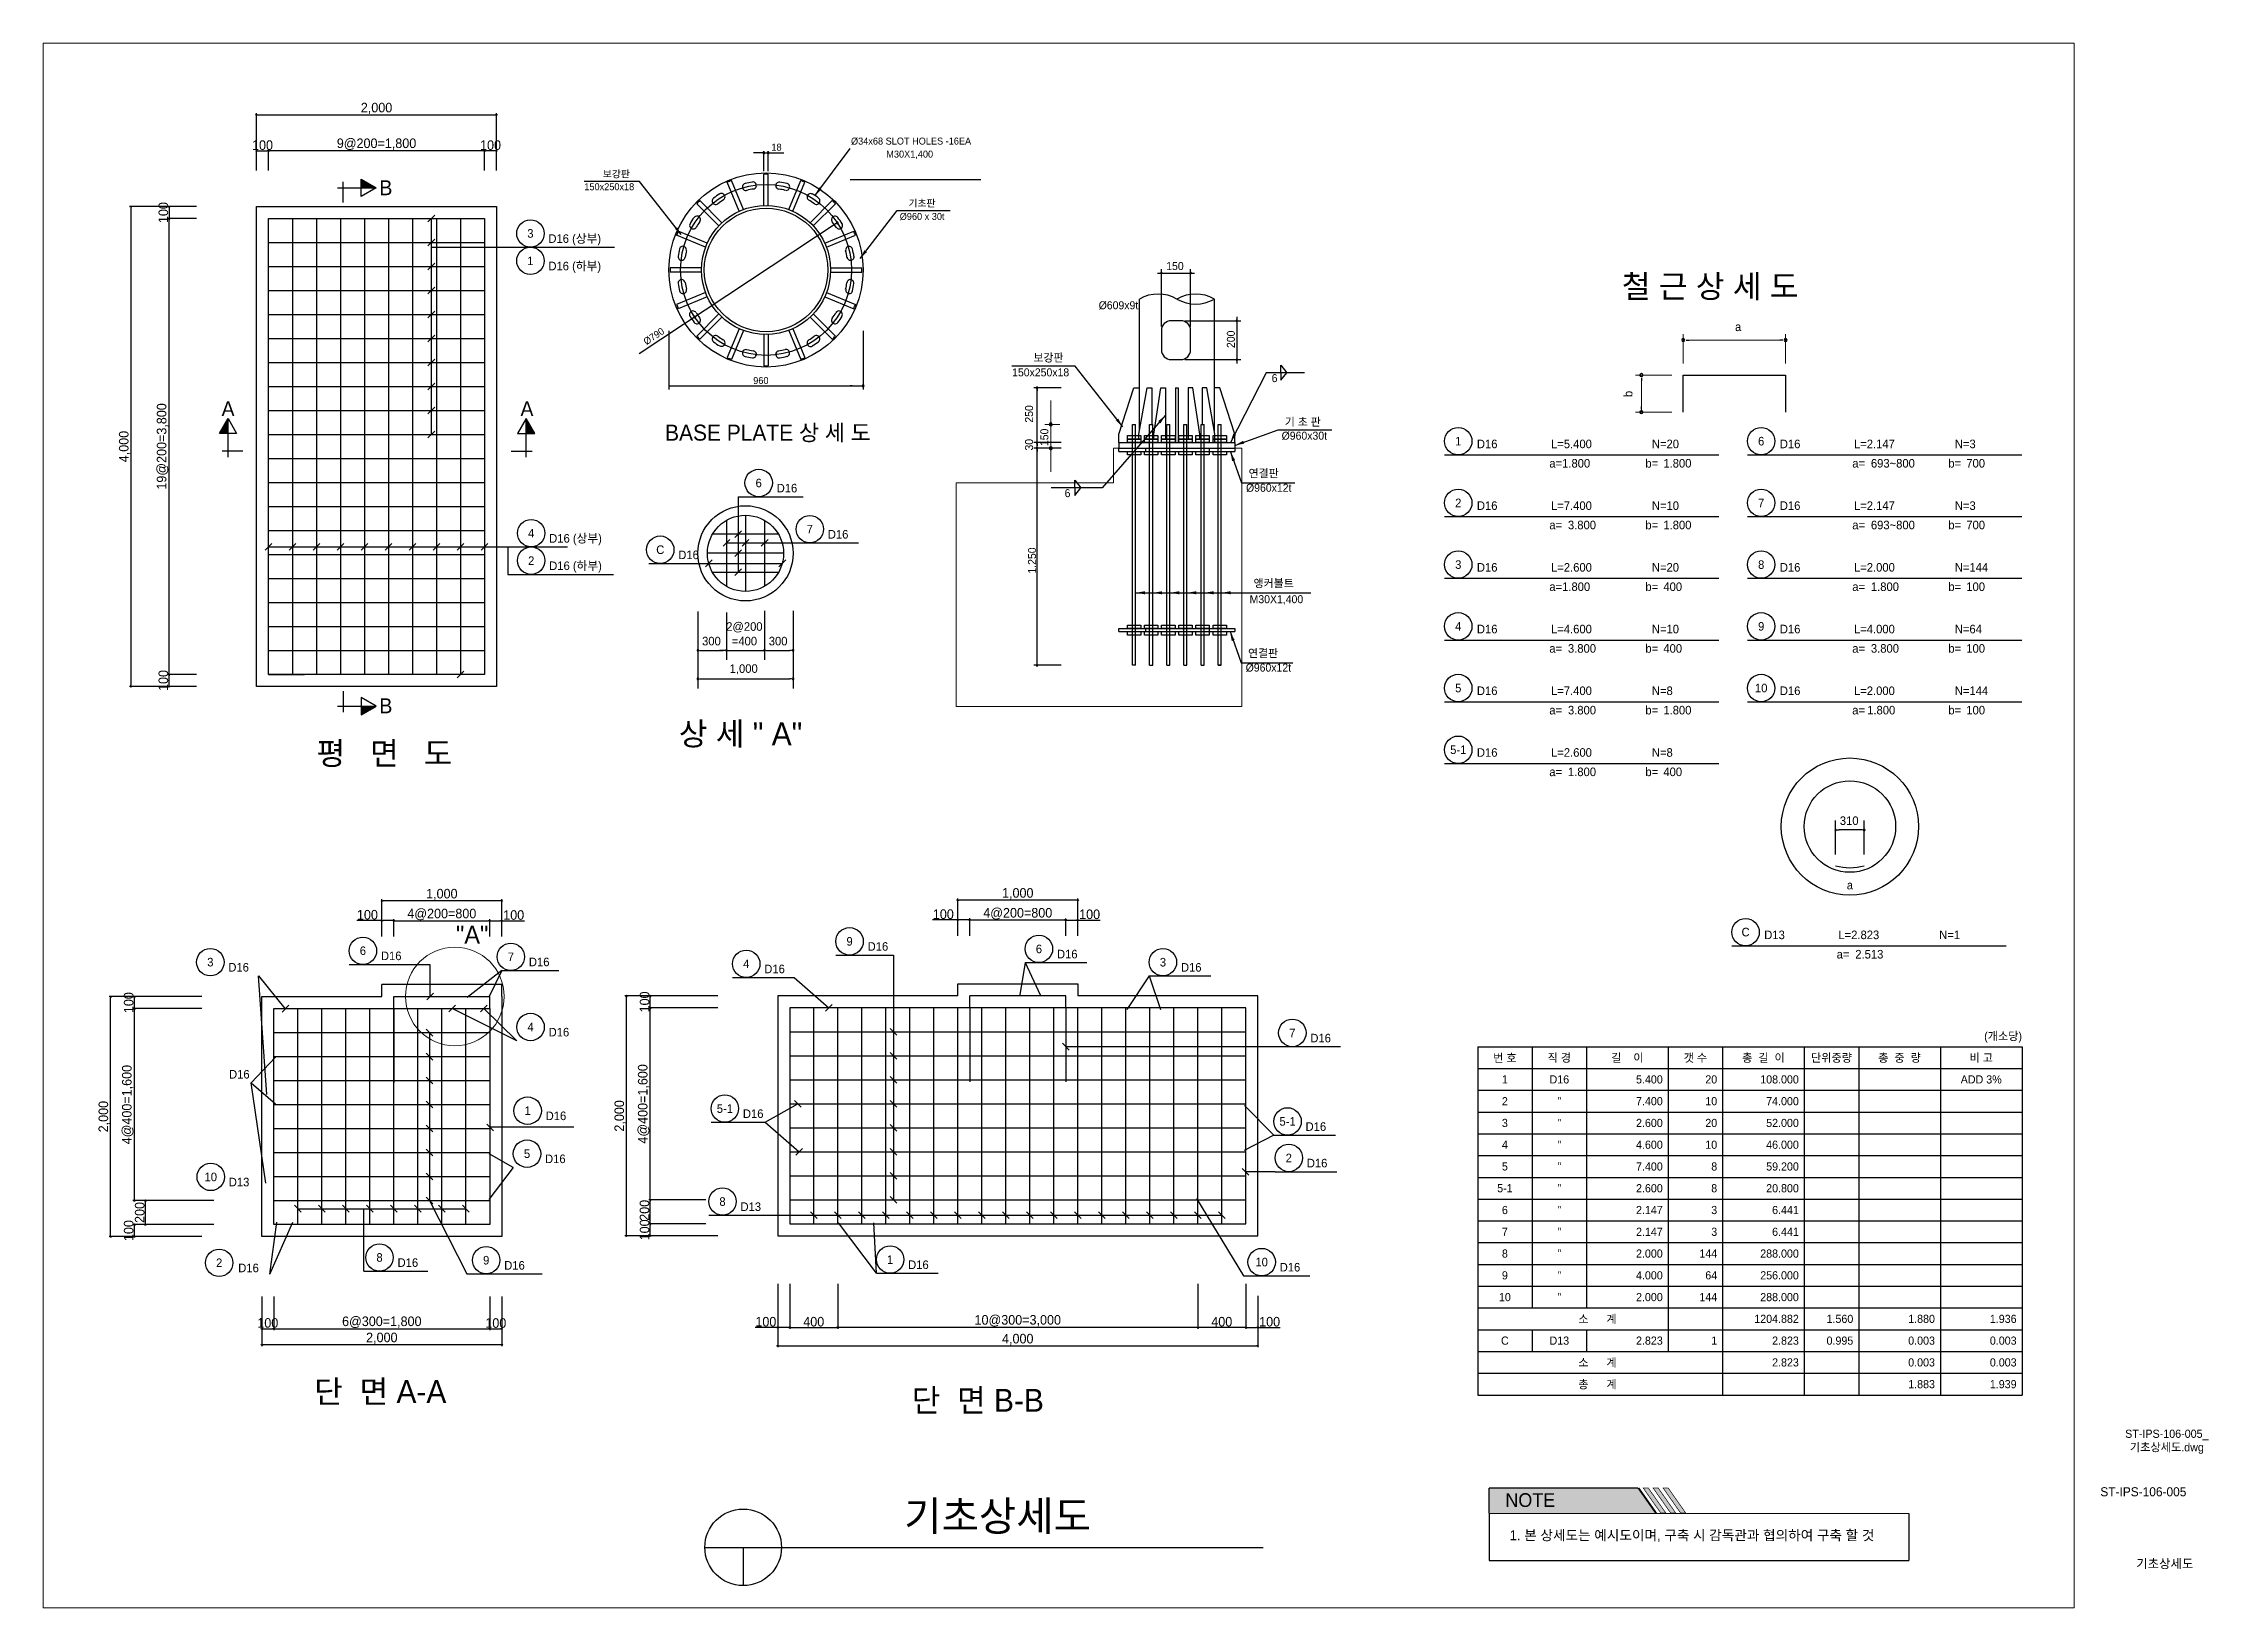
# Paper-space layout '배치1' of a CAD drawing. Header units: millimetres. Extents: x -20 to 366, y -102 to 177.
# The model-space entities are those that its viewports show. They can reach past a viewport. Long polylines and large blocks are cut down to what shows.
import ezdxf
from ezdxf.enums import TextEntityAlignment as Align

# ---------------------------------------------------------------- set-up
doc = ezdxf.new("R2010")
doc.units = ezdxf.units.MM
doc.linetypes.add('DASHED', pattern=[0.75, 0.5, -0.25])
doc.layers.add('6', color=6, linetype='Continuous', lineweight=20)
for name, color, linetype in [('STYLE1', 5, 'Continuous'), ('TEXT', 3, 'Continuous'), ('U-CITY-BORD', 7, 'Continuous'), ('U-CITY-BORD-TEXT', 7, 'Continuous'), ('도각', 7, 'Continuous')]:
    doc.layers.add(name, color=color, linetype=linetype)
doc.styles.add('GHS', font='')
doc.styles.add('HY헤', font='H2GTRE.TTF')
doc.styles.add('HY헤드라인M', font='H2GTRE.TTF')
doc.styles.get("Standard").update_dxf_attribs({"font": 'H2GTRE.TTF'})
doc.styles.add('T25', font='')
doc.styles.add('굴림', font='H2GTRE.TTF')
doc.styles.get('GHS').set_extended_font_data('Gulim')
doc.styles.get('T25').set_extended_font_data('Gulim')
doc.dimstyles.new('ISO-25', dxfattribs={"dimtxt": 2.5, "dimasz": 2.5, "dimexe": 1.25, "dimexo": 0.625, "dimtad": 1, "dimtxsty": 'Standard', "dimcen": 2.5, "dimadec": 0, "dimazin": 0, "dimtfac": 1, "dimtmove": 0, "dimatfit": 3, "dimfxl": 1, "dimarcsym": 0})

psp = doc.layouts.new('배치1')

# ---------------------------------------------------------------- texts
at = {"layer": 'TEXT', "color": 0, "linetype": 'DASHED', "style": 'HY헤드라인M'}
for s, height, p in [('ST-IPS-106-005_', 1.4579, (358.37, -70.89)), ('기초상세도.dwg', 1.458, (358.37, -73.29))]:
    psp.add_text(s, height=height, dxfattribs=at).set_placement(p, align=Align.MIDDLE_CENTER)
at = {"layer": '도각', "linetype": 'DASHED', "style": 'HY헤드라인M'}
psp.add_text('ST-IPS-106-005', height=1.6199, dxfattribs=at).set_placement((346.53, -82.03))
at = {"layer": '도각', "style": 'HY헤'}
psp.add_text('기초상세도', height=5.299, dxfattribs=at).set_placement((150.28, -82.89), align=Align.TOP_CENTER)
at = {"layer": '도각', "style": 'HY헤드라인M'}
psp.add_text('기초상세도', height=1.62, dxfattribs=at).set_placement((352.92, -94.82))

msp = doc.modelspace()

# ---------------------------------------------------------------- texts
for s, p in [('B', (1220.509, 1298.917)), ('A', (1088.981, 1114.755)), ('A', (1338.047, 1114.755)), ('B', (1220.509, 867.13))]:
    msp.add_text(s, height=12.421).set_placement(p, align=Align.MIDDLE_CENTER)
for s, height, style, p in [('3', 7.145, 'T25', (1340.908, 1260.829)), ('1', 7.145, 'T25', (1340.908, 1237.964)), ('철 근 상 세 도', 19.0512, 'GHS', (2323.977, 1216.745)), ('1', 7.144, '굴림', (2114.061, 1087.685)), ('6', 7.144, '굴림', (2366.49, 1087.685)), ('6', 7.145, 'T25', (1531.125, 1052.838)), ('2', 7.144, '굴림', (2114.061, 1036.247)), ('7', 7.144, '굴림', (2366.49, 1036.247)), ('4', 7.145, 'T25', (1341.564, 1010.972)), ('7', 7.145, 'T25', (1573.734, 1014.341)), ('C', 7.145, 'T25', (1449.121, 997.213)), ('2', 7.145, 'T25', (1341.564, 988.107)), ('3', 7.144, '굴림', (2114.061, 984.809)), ('8', 7.144, '굴림', (2366.49, 984.809)), ('4', 7.144, '굴림', (2114.061, 933.37)), ('9', 7.144, '굴림', (2366.49, 933.37)), ('5', 7.144, '굴림', (2114.061, 881.932)), ('10', 7.1442, '굴림', (2366.49, 881.932)), ('상 세 " A"', 19.0512, 'GHS', (1516.007, 843.737)), ('평   면   도', 19.0512, 'GHS', (1219.271, 827.478)), ('5-1', 7.1442, '굴림', (2114.061, 830.494)), ('9', 7.145, 'T25', (1606.88, 670.804)), ('6', 7.145, 'T25', (1764.661, 664.451)), ('C', 7.144, '굴림', (2353.488, 678.49)), ('3', 7.145, 'T25', (1074.213, 653.466)), ('6', 7.145, 'T25', (1201.349, 662.987)), ('7', 7.145, 'T25', (1324.653, 657.91)), ('4', 7.145, 'T25', (1520.778, 652.069)), ('3', 7.145, 'T25', (1867.986, 653.399)), ('4', 7.145, 'T25', (1341.071, 599.391)), ('7', 7.145, 'T25', (1975.796, 594.431)), ('1', 7.145, 'T25', (1338.614, 529.638)), ('5-1', 7.1454, 'T25', (1502.971, 531.411)), ('5-1', 7.1454, 'T25', (1971.826, 520.705)), ('5', 7.145, 'T25', (1338.097, 493.807)), ('2', 7.145, 'T25', (1972.856, 490.244)), ('10', 7.1454, 'T25', (1074.574, 474.441)), ('8', 7.145, 'T25', (1500.976, 453.904)), ('2', 7.145, 'T25', (1081.587, 402.855)), ('8', 7.145, 'T25', (1215.221, 407.311)), ('9', 7.145, 'T25', (1304.084, 405.014)), ('1', 7.145, 'T25', (1640.649, 405.527)), ('10', 7.1454, 'T25', (1950.25, 403.465)), ('단  면 A-A', 19.0512, 'GHS', (1215.819, 295.513)), ('단  면 B-B', 19.0512, 'GHS', (1713.692, 288.242))]:
    msp.add_text(s, height=height, dxfattribs=dict(style=style)).set_placement(p, align=Align.MIDDLE_CENTER)
at = {"style": 'T25'}
for s, p in [('D16 (상부)', (1355.914, 1256.542)), ('D16 (하부)', (1355.914, 1233.676)), ('D16 ', (1546.131, 1048.551)), ('D16 (상부)', (1356.569, 1006.685)), ('D16', (1588.74, 1010.054)), ('D16', (1464.126, 992.926)), ('D16 (하부)', (1356.569, 983.82)), ('D16', (1621.885, 666.517)), ('D16', (1089.218, 649.178)), ('D16', (1216.354, 658.7)), ('D16', (1339.659, 653.622)), ('D16', (1535.784, 647.782)), ('D16', (1779.666, 660.164)), ('D16', (1882.992, 649.111)), ('D16', (1356.077, 595.104)), ('D16', (1990.801, 590.144)), ('D16', (1089.813, 559.996)), ('D16', (1353.62, 525.35)), ('D16', (1517.977, 527.124)), ('D16', (1986.831, 516.418)), ('D16', (1353.103, 489.52)), ('D16', (1987.861, 485.957)), ('D13', (1089.579, 470.154)), ('D13', (1515.981, 449.617)), ('D16', (1097.463, 398.568)), ('D16', (1230.226, 403.023)), ('D16', (1319.089, 400.726)), ('D16', (1655.654, 401.24)), ('D16', (1965.255, 399.178))]:
    msp.add_text(s, height=7.1454, dxfattribs=at).set_placement(p, align=Align.MIDDLE_LEFT)
at = {"style": 'GHS'}
msp.add_text('a', height=7.144, dxfattribs=at).set_placement((2344.684, 1179.439))
msp.add_text('b', height=7.144, rotation=90, dxfattribs=at).set_placement((2259.165, 1124.418))
at = {"style": '굴림'}
for s, p in [('D16', (2129.587, 1079.684)), ('L=5.400', (2191.368, 1079.684)), ('N=20', (2275.374, 1079.684)), ('D16', (2382.015, 1079.684)), ('L=2.147', (2443.796, 1079.684)), ('N=3', (2527.802, 1079.684)), ('D16', (2129.587, 1028.245)), ('L=7.400', (2191.368, 1028.245)), ('N=10', (2275.374, 1028.245)), ('D16', (2382.015, 1028.245)), ('L=2.147', (2443.796, 1028.245)), ('N=3', (2527.802, 1028.245)), ('D16', (2129.587, 976.807)), ('L=2.600', (2191.368, 976.807)), ('N=20', (2275.374, 976.807)), ('D16', (2382.015, 976.807)), ('L=2.000', (2443.796, 976.807)), ('N=144', (2527.802, 976.807)), ('D16', (2129.587, 925.369)), ('L=4.600', (2191.368, 925.369)), ('N=10', (2275.374, 925.369)), ('D16', (2382.015, 925.369)), ('L=4.000', (2443.796, 925.369)), ('N=64', (2527.802, 925.369)), ('D16', (2129.587, 873.931)), ('L=7.400', (2191.368, 873.931)), ('N=8', (2275.374, 873.931)), ('D16', (2382.015, 873.931)), ('L=2.000', (2443.796, 873.931)), ('N=144', (2527.802, 873.931)), ('D16', (2129.587, 822.492)), ('L=2.600', (2191.368, 822.492)), ('N=8', (2275.374, 822.492)), ('D13', (2369.013, 670.488)), ('L=2.823', (2430.794, 670.488)), ('N=1', (2514.8, 670.488))]:
    msp.add_text(s, height=7.1442, dxfattribs=at).set_placement(p, align=Align.BOTTOM_LEFT)
for s, p in [('a=1.800', (2189.941, 1072.825)), ('b=', (2269.999, 1072.825)), ('1.800', (2284.971, 1072.825)), ('a=', (2442.37, 1072.825)), ('693~800', (2457.896, 1072.825)), ('b=', (2522.427, 1072.825)), ('700', (2537.4, 1072.825)), ('a=', (2189.941, 1021.387)), ('3.800', (2205.468, 1021.387)), ('b=', (2269.999, 1021.387)), ('1.800', (2284.971, 1021.387)), ('a=', (2442.37, 1021.387)), ('693~800', (2457.896, 1021.387)), ('b=', (2522.427, 1021.387)), ('700', (2537.4, 1021.387)), ('a=1.800', (2189.941, 969.949)), ('b=', (2269.999, 969.949)), ('400', (2284.971, 969.949)), ('a=', (2442.37, 969.949)), ('1.800', (2457.896, 969.949)), ('b=', (2522.427, 969.949)), ('100', (2537.4, 969.949)), ('a=', (2189.941, 918.511)), ('3.800', (2205.468, 918.511)), ('b=', (2269.999, 918.511)), ('400', (2284.971, 918.511)), ('a=', (2442.37, 918.511)), ('3.800', (2457.896, 918.511)), ('b=', (2522.427, 918.511)), ('100', (2537.4, 918.511)), ('3.800', (2205.468, 867.072)), ('b=', (2269.999, 867.072)), ('1.800', (2284.971, 867.072)), (' 1.800', (2452.194, 867.072)), ('b=', (2522.427, 867.072)), ('100', (2537.4, 867.072)), ('a=', (2189.941, 867.072)), ('a=', (2442.37, 867.072)), ('a=', (2189.941, 815.634)), ('1.800', (2205.468, 815.634)), ('b=', (2269.999, 815.634)), ('400', (2284.971, 815.634)), ('a=', (2429.368, 663.63)), ('2.513', (2444.894, 663.63))]:
    msp.add_text(s, height=7.1442, dxfattribs=at).set_placement(p, align=Align.TOP_LEFT)
at = {"color": 4, "style": 'T25'}
for s, p in [('300', (1483.979, 917.474)), ('2@200', (1504.095, 929.629)), ('=400', (1508.728, 917.479)), ('300', (1539.545, 917.474)), ('1,000', (1506.956, 894.55)), ('310', (2432.015, 767.792))]:
    msp.add_text(s, height=7.1442, dxfattribs=at).set_placement(p)
msp.add_text('a', height=7.144).set_placement((2440.396, 714.106), align=Align.CENTER)
at = {"color": 6, "style": 'GHS'}
msp.add_text('"A"', height=15, dxfattribs=at).set_placement((1292.385, 676.353), align=Align.MIDDLE_CENTER)
at = {"style": '굴림'}
msp.add_text('(개소당)', height=6.804, dxfattribs=at).set_placement((2583.832, 588.378), align=Align.RIGHT)
for s, p in [('번 호', (2152.912, 573.863)), ('직 경', (2198.272, 573.863)), ('길    이', (2254.972, 573.863)), ('갯 수', (2311.672, 573.863)), ('총  길  이', (2368.372, 573.863)), ('단위중량', (2425.072, 573.863)), ('총  중  량', (2481.772, 573.863)), ('비 고', (2549.812, 573.863)), ('1', (2152.912, 555.719)), ('D16', (2198.272, 555.719)), ('ADD 3%', (2549.812, 555.719)), ('2', (2152.912, 537.575)), ('"', (2198.272, 537.575)), ('3', (2152.912, 519.431)), ('"', (2198.272, 519.431)), ('4', (2152.912, 501.287)), ('"', (2198.272, 501.287)), ('5', (2152.912, 483.143)), ('"', (2198.272, 483.143)), ('5-1', (2152.912, 464.999)), ('"', (2198.272, 464.999)), ('6', (2152.912, 446.855)), ('"', (2198.272, 446.855)), ('7', (2152.912, 428.711)), ('"', (2198.272, 428.711)), ('8', (2152.912, 410.567)), ('"', (2198.272, 410.567)), ('9', (2152.912, 392.423)), ('"', (2198.272, 392.423)), ('10', (2152.912, 374.279)), ('"', (2198.272, 374.279)), ('소      계', (2230.024, 356.135)), ('C', (2152.912, 337.991)), ('D13', (2198.272, 337.991)), ('소      계', (2230.024, 319.847)), ('총      계', (2230.024, 301.703))]:
    msp.add_text(s, height=6.804, dxfattribs=at).set_placement(p, align=Align.MIDDLE)
for s, p in [('5.400', (2284.456, 555.719)), ('20', (2329.816, 555.719)), ('108.000', (2397.856, 555.719)), ('7.400', (2284.456, 537.575)), ('10', (2329.816, 537.575)), ('74.000', (2397.856, 537.575)), ('2.600', (2284.456, 519.431)), ('20', (2329.816, 519.431)), ('52.000', (2397.856, 519.431)), ('4.600', (2284.456, 501.287)), ('10', (2329.816, 501.287)), ('46.000', (2397.856, 501.287)), ('7.400', (2284.456, 483.143)), ('8', (2329.816, 483.143)), ('59.200', (2397.856, 483.143)), ('2.600', (2284.456, 464.999)), ('8', (2329.816, 464.999)), ('20.800', (2397.856, 464.999)), ('2.147', (2284.456, 446.855)), ('3', (2329.816, 446.855)), ('6.441', (2397.856, 446.855)), ('2.147', (2284.456, 428.711)), ('3', (2329.816, 428.711)), ('6.441', (2397.856, 428.711)), ('2.000', (2284.456, 410.567)), ('144', (2329.816, 410.567)), ('288.000', (2397.856, 410.567)), ('4.000', (2284.456, 392.423)), ('64', (2329.816, 392.423)), ('256.000', (2397.856, 392.423)), ('2.000', (2284.456, 374.279)), ('144', (2329.816, 374.279)), ('288.000', (2397.856, 374.279)), ('1204.882', (2397.856, 356.135)), ('1.560', (2443.216, 356.135)), ('1.880', (2511.256, 356.135)), ('1.936', (2579.296, 356.135)), ('2.823', (2284.456, 337.991)), ('1', (2329.816, 337.991)), ('2.823', (2397.856, 337.991)), ('0.995', (2443.216, 337.991)), ('0.003', (2511.256, 337.991)), ('0.003', (2579.296, 337.991)), ('2.823', (2397.856, 319.847)), ('0.003', (2511.256, 319.847)), ('0.003', (2579.296, 319.847)), ('1.883', (2511.256, 301.703)), ('1.939', (2579.296, 301.703))]:
    msp.add_text(s, height=6.804, dxfattribs=at).set_placement(p, align=Align.MIDDLE_RIGHT)
at = {"layer": 'STYLE1', "insert": (2156.908, 179.954), "char_height": 16.6698, "attachment_point": 1, "style": 'HY헤드라인M'}
msp.add_mtext('{\\H0.5x;\\C7;1. 본 상세도는 예시도이며, 구축 시 감독관과 협의하여 구축 할 것}', dxfattribs=at)
at = {"layer": 'U-CITY-BORD-TEXT', "color": 7, "true_color": 0xffffff, "style": 'HY헤드라인M'}
msp.add_text('NOTE', height=11.4444, rotation=360, dxfattribs=at).set_placement((2153.3, 199.368))

# ---------------------------------------------------------------- blocks, each defined once
blk = doc.blocks.new('_DotBlank')
at = {"color": 0, "linetype": 'ByBlock', "lineweight": -2}
blk.add_line((-0.5, 0), (-1, 0), dxfattribs=at)
blk.add_circle((0, 0), 0.5, dxfattribs=at)
blk = doc.blocks.new('*D35')
at = {"color": 4, "lineweight": -2, "transparency": 16777216}
for p, q in [((1062.7, 1283.2), (1006.8, 1283.2)), ((1008, 1282.2), (1008, 884.2)), ((1062.7, 883.2), (1006.8, 883.2))]:
    blk.add_line(p, q, dxfattribs=at)
at = {"layer": 'Defpoints', "color": 0, "transparency": 16777216}
for p in [(1112.7, 1283.2), (1008, 883.2), (1112.7, 883.2)]:
    blk.add_point(p, dxfattribs=at)
at = {"color": 4, "lineweight": -2, "transparency": 16777216}
for p, rotation in [((1008, 1283.2), 90), ((1008, 883.2), 270)]:
    blk.add_blockref('_DotBlank', p, dxfattribs=dict(at, rotation=rotation))
at = {"color": 4, "transparency": 16777216, "insert": (1002.8, 1083.2), "char_height": 8, "attachment_point": 5, "rotation": 90, "style": 'T25'}
blk.add_mtext('4,000', dxfattribs=at)
blk = doc.blocks.new('*D36')
at = {"color": 4, "lineweight": -2, "transparency": 16777216}
for p, q in [((1112.7, 1313.2), (1112.7, 1361)), ((1113.7, 1359.8), (1311.7, 1359.8)), ((1312.7, 1313.2), (1312.7, 1361))]:
    blk.add_line(p, q, dxfattribs=at)
at = {"layer": 'Defpoints', "color": 0, "transparency": 16777216}
for p in [(1312.7, 1359.8), (1112.7, 1283.2), (1312.7, 1283.2)]:
    blk.add_point(p, dxfattribs=at)
at = {"color": 4, "lineweight": -2, "transparency": 16777216, "rotation": 180}
blk.add_blockref('_DotBlank', (1112.7, 1359.8), dxfattribs=at)
at = {"color": 4, "lineweight": -2, "transparency": 16777216}
blk.add_blockref('_DotBlank', (1312.7, 1359.8), dxfattribs=at)
at = {"color": 4, "transparency": 16777216, "insert": (1212.7, 1365), "char_height": 8, "attachment_point": 5, "style": 'T25'}
blk.add_mtext('2,000', dxfattribs=at)
blk = doc.blocks.new('*D37')
at = {"color": 4, "lineweight": -2, "transparency": 16777216}
for p, q in [((1062.7, 1283.2), (1038.6, 1283.2)), ((1039.8, 1282.2), (1039.8, 1274.2)), ((1062.7, 1273.2), (1038.6, 1273.2))]:
    blk.add_line(p, q, dxfattribs=at)
at = {"layer": 'Defpoints', "color": 0, "transparency": 16777216}
for p in [(1112.7, 1283.2), (1039.8, 1273.2), (1112.7, 1273.2)]:
    blk.add_point(p, dxfattribs=at)
at = {"color": 4, "lineweight": -2, "transparency": 16777216}
for p, rotation in [((1039.8, 1283.2), 90), ((1039.8, 1273.2), 270)]:
    blk.add_blockref('_DotBlank', p, dxfattribs=dict(at, rotation=rotation))
at = {"color": 4, "transparency": 16777216, "insert": (1035.1, 1278.2), "char_height": 8, "attachment_point": 5, "rotation": 90, "style": 'T25'}
blk.add_mtext('100', dxfattribs=at)
blk = doc.blocks.new('*D17')
at = {"color": 4, "lineweight": -2, "transparency": 16777216}
for p, q in [((1062.7, 893.2), (1038.6, 893.2)), ((1039.8, 884.2), (1039.8, 892.2)), ((1062.7, 883.2), (1038.6, 883.2))]:
    blk.add_line(p, q, dxfattribs=at)
at = {"layer": 'Defpoints', "color": 0, "transparency": 16777216}
for p in [(1039.8, 893.2), (1112.7, 893.2), (1112.7, 883.2)]:
    blk.add_point(p, dxfattribs=at)
at = {"color": 4, "lineweight": -2, "transparency": 16777216}
for p, rotation in [((1039.8, 893.2), 90), ((1039.8, 883.2), 270)]:
    blk.add_blockref('_DotBlank', p, dxfattribs=dict(at, rotation=rotation))
at = {"color": 4, "transparency": 16777216, "insert": (1035.1, 888.2), "char_height": 8, "attachment_point": 5, "rotation": 90, "style": 'T25'}
blk.add_mtext('100', dxfattribs=at)
blk = doc.blocks.new('*D18')
at = {"color": 4, "lineweight": -2, "transparency": 16777216}
for p, q in [((1061.7, 1273.3), (1038.6, 1273.3)), ((1039.8, 894.3), (1039.8, 1272.3)), ((1062.4, 893.3), (1038.6, 893.3))]:
    blk.add_line(p, q, dxfattribs=at)
at = {"layer": 'Defpoints', "color": 0, "transparency": 16777216}
for p in [(1039.8, 1273.3), (1111.7, 1273.3), (1112.4, 893.3)]:
    blk.add_point(p, dxfattribs=at)
at = {"color": 4, "lineweight": -2, "transparency": 16777216}
for p, rotation in [((1039.8, 1273.3), 90), ((1039.8, 893.3), 270)]:
    blk.add_blockref('_DotBlank', p, dxfattribs=dict(at, rotation=rotation))
at = {"color": 4, "transparency": 16777216, "insert": (1034.4, 1083.3), "char_height": 8, "attachment_point": 5, "rotation": 90, "style": 'T25'}
blk.add_mtext('19@200=3,800', dxfattribs=at)
blk = doc.blocks.new('*D38')
at = {"color": 4, "lineweight": -2, "transparency": 16777216}
for p, q in [((1302.7, 1313.2), (1302.7, 1330.9)), ((1311.7, 1329.7), (1303.7, 1329.7)), ((1312.7, 1313.2), (1312.7, 1330.9))]:
    blk.add_line(p, q, dxfattribs=at)
at = {"layer": 'Defpoints', "color": 0, "transparency": 16777216}
for p in [(1302.7, 1329.7), (1302.7, 1283.2), (1312.7, 1283.2)]:
    blk.add_point(p, dxfattribs=at)
at = {"color": 4, "lineweight": -2, "transparency": 16777216, "rotation": 180}
blk.add_blockref('_DotBlank', (1302.7, 1329.7), dxfattribs=at)
at = {"color": 4, "lineweight": -2, "transparency": 16777216}
blk.add_blockref('_DotBlank', (1312.7, 1329.7), dxfattribs=at)
at = {"color": 4, "transparency": 16777216, "insert": (1307.7, 1334.4), "char_height": 8, "attachment_point": 5, "style": 'T25'}
blk.add_mtext('100', dxfattribs=at)
blk = doc.blocks.new('*D39')
at = {"color": 4, "lineweight": -2, "transparency": 16777216}
for p, q in [((1112.7, 1313.2), (1112.7, 1330.9)), ((1113.7, 1329.7), (1121.7, 1329.7)), ((1122.7, 1313.2), (1122.7, 1330.9))]:
    blk.add_line(p, q, dxfattribs=at)
at = {"layer": 'Defpoints', "color": 0, "transparency": 16777216}
for p in [(1122.7, 1329.7), (1112.7, 1283.2), (1122.7, 1283.2)]:
    blk.add_point(p, dxfattribs=at)
at = {"color": 4, "lineweight": -2, "transparency": 16777216, "rotation": 180}
blk.add_blockref('_DotBlank', (1112.7, 1329.7), dxfattribs=at)
at = {"color": 4, "lineweight": -2, "transparency": 16777216}
blk.add_blockref('_DotBlank', (1122.7, 1329.7), dxfattribs=at)
at = {"color": 4, "transparency": 16777216, "insert": (1117.7, 1334.4), "char_height": 8, "attachment_point": 5, "style": 'T25'}
blk.add_mtext('100', dxfattribs=at)
blk = doc.blocks.new('*D19')
at = {"color": 4, "lineweight": -2, "transparency": 16777216}
for p, q in [((1122.7, 1313.2), (1122.7, 1330.9)), ((1301.7, 1329.7), (1123.7, 1329.7)), ((1302.7, 1313.2), (1302.7, 1330.9))]:
    blk.add_line(p, q, dxfattribs=at)
at = {"layer": 'Defpoints', "color": 0, "transparency": 16777216}
for p in [(1122.7, 1329.7), (1122.7, 1283.2), (1302.7, 1283.2)]:
    blk.add_point(p, dxfattribs=at)
at = {"color": 4, "lineweight": -2, "transparency": 16777216, "rotation": 180}
blk.add_blockref('_DotBlank', (1122.7, 1329.7), dxfattribs=at)
at = {"color": 4, "lineweight": -2, "transparency": 16777216}
blk.add_blockref('_DotBlank', (1302.7, 1329.7), dxfattribs=at)
at = {"color": 4, "transparency": 16777216, "insert": (1212.7, 1335.2), "char_height": 8, "attachment_point": 5, "style": 'T25'}
blk.add_mtext('9@200=1,800', dxfattribs=at)
blk = doc.blocks.new('*D33')
at = {"color": 4, "lineweight": -2, "transparency": 16777216}
for p, q in [((1067.1, 624.7), (989.8, 624.7)), ((991.1, 425.7), (991.1, 623.7)), ((1067.1, 424.7), (989.8, 424.7))]:
    blk.add_line(p, q, dxfattribs=at)
at = {"layer": 'Defpoints', "color": 0, "transparency": 16777216}
for p in [(991.1, 624.7), (1117.1, 624.7), (1117.1, 424.7)]:
    blk.add_point(p, dxfattribs=at)
at = {"color": 4, "lineweight": -2, "transparency": 16777216}
for p, rotation in [((991.1, 624.7), 90), ((991.1, 424.7), 270)]:
    blk.add_blockref('_DotBlank', p, dxfattribs=dict(at, rotation=rotation))
at = {"color": 4, "transparency": 16777216, "insert": (985.8, 524.7), "char_height": 8, "attachment_point": 5, "rotation": 90, "style": 'T25'}
blk.add_mtext('2,000', dxfattribs=at)
blk = doc.blocks.new('*D15')
at = {"color": 4, "lineweight": -2, "transparency": 16777216}
for p, q in [((1067.1, 434.7), (1009.7, 434.7)), ((1010.9, 425.7), (1010.9, 433.7)), ((1067.1, 424.7), (1009.7, 424.7))]:
    blk.add_line(p, q, dxfattribs=at)
at = {"layer": 'Defpoints', "color": 0, "transparency": 16777216}
for p in [(1010.9, 434.7), (1117.1, 434.7), (1117.1, 424.7)]:
    blk.add_point(p, dxfattribs=at)
at = {"color": 4, "lineweight": -2, "transparency": 16777216}
for p, rotation in [((1010.9, 434.7), 90), ((1010.9, 424.7), 270)]:
    blk.add_blockref('_DotBlank', p, dxfattribs=dict(at, rotation=rotation))
at = {"color": 4, "transparency": 16777216, "insert": (1006.2, 429.7), "char_height": 8, "attachment_point": 5, "rotation": 90, "style": 'T25'}
blk.add_mtext('100', dxfattribs=at)
blk = doc.blocks.new('*D16')
at = {"color": 4, "lineweight": -2, "transparency": 16777216}
for p, q in [((1067.1, 614.7), (1009.7, 614.7)), ((1010.9, 455.7), (1010.9, 613.7)), ((1067.1, 454.7), (1009.7, 454.7))]:
    blk.add_line(p, q, dxfattribs=at)
at = {"layer": 'Defpoints', "color": 0, "transparency": 16777216}
for p in [(1010.9, 614.7), (1117.1, 614.7), (1117.1, 454.7)]:
    blk.add_point(p, dxfattribs=at)
at = {"color": 4, "lineweight": -2, "transparency": 16777216}
for p, rotation in [((1010.9, 614.7), 90), ((1010.9, 454.7), 270)]:
    blk.add_blockref('_DotBlank', p, dxfattribs=dict(at, rotation=rotation))
at = {"color": 4, "transparency": 16777216, "insert": (1005.4, 534.7), "char_height": 8, "attachment_point": 5, "rotation": 90, "style": 'T25'}
blk.add_mtext('4@400=1,600', dxfattribs=at)
blk = doc.blocks.new('*D34')
at = {"color": 4, "lineweight": -2, "transparency": 16777216}
for p, q in [((1067.1, 624.7), (1009.7, 624.7)), ((1067.1, 614.7), (1009.7, 614.7)), ((1010.9, 615.7), (1010.9, 623.7))]:
    blk.add_line(p, q, dxfattribs=at)
at = {"layer": 'Defpoints', "color": 0, "transparency": 16777216}
for p in [(1010.9, 624.7), (1117.1, 624.7), (1117.1, 614.7)]:
    blk.add_point(p, dxfattribs=at)
at = {"color": 4, "lineweight": -2, "transparency": 16777216}
for p, rotation in [((1010.9, 624.7), 90), ((1010.9, 614.7), 270)]:
    blk.add_blockref('_DotBlank', p, dxfattribs=dict(at, rotation=rotation))
at = {"color": 4, "transparency": 16777216, "insert": (1006.2, 619.7), "char_height": 8, "attachment_point": 5, "rotation": 90, "style": 'T25'}
blk.add_mtext('100', dxfattribs=at)
blk = doc.blocks.new('*D20')
at = {"color": 4, "lineweight": -2, "transparency": 16777216}
for p, q in [((1077.1, 454.7), (1018.9, 454.7)), ((1020.1, 435.7), (1020.1, 453.7)), ((1077.1, 434.7), (1018.9, 434.7))]:
    blk.add_line(p, q, dxfattribs=at)
at = {"layer": 'Defpoints', "color": 0, "transparency": 16777216}
for p in [(1020.1, 454.7), (1127.1, 454.7), (1127.1, 434.7)]:
    blk.add_point(p, dxfattribs=at)
at = {"color": 4, "lineweight": -2, "transparency": 16777216}
for p, rotation in [((1020.1, 454.7), 90), ((1020.1, 434.7), 270)]:
    blk.add_blockref('_DotBlank', p, dxfattribs=dict(at, rotation=rotation))
at = {"color": 4, "transparency": 16777216, "insert": (1015.4, 444.8), "char_height": 8, "attachment_point": 5, "rotation": 90, "style": 'T25'}
blk.add_mtext('200', dxfattribs=at)
blk = doc.blocks.new('*D21')
at = {"color": 4, "lineweight": -2, "transparency": 16777216}
for p, q in [((1117.1, 374.7), (1117.1, 333.4)), ((1317.1, 374.7), (1317.1, 333.4)), ((1316.1, 334.6), (1118.1, 334.6))]:
    blk.add_line(p, q, dxfattribs=at)
at = {"layer": 'Defpoints', "color": 0, "transparency": 16777216}
for p in [(1117.1, 424.7), (1317.1, 424.7), (1117.1, 334.6)]:
    blk.add_point(p, dxfattribs=at)
at = {"color": 4, "lineweight": -2, "transparency": 16777216, "rotation": 180}
blk.add_blockref('_DotBlank', (1117.1, 334.6), dxfattribs=at)
at = {"color": 4, "lineweight": -2, "transparency": 16777216}
blk.add_blockref('_DotBlank', (1317.1, 334.6), dxfattribs=at)
at = {"color": 4, "transparency": 16777216, "insert": (1217.1, 339.9), "char_height": 8, "attachment_point": 5, "style": 'T25'}
blk.add_mtext('2,000', dxfattribs=at)
blk = doc.blocks.new('*D22')
at = {"color": 4, "lineweight": -2, "transparency": 16777216}
for p, q in [((1117.1, 374.7), (1117.1, 346.7)), ((1127.1, 374.7), (1127.1, 346.7)), ((1118.1, 347.9), (1126.1, 347.9))]:
    blk.add_line(p, q, dxfattribs=at)
at = {"layer": 'Defpoints', "color": 0, "transparency": 16777216}
for p in [(1117.1, 424.7), (1127.1, 424.7), (1127.1, 347.9)]:
    blk.add_point(p, dxfattribs=at)
at = {"color": 4, "lineweight": -2, "transparency": 16777216, "rotation": 180}
blk.add_blockref('_DotBlank', (1117.1, 347.9), dxfattribs=at)
at = {"color": 4, "lineweight": -2, "transparency": 16777216}
blk.add_blockref('_DotBlank', (1127.1, 347.9), dxfattribs=at)
at = {"color": 4, "transparency": 16777216, "insert": (1122.1, 352.7), "char_height": 8, "attachment_point": 5, "style": 'T25'}
blk.add_mtext('100', dxfattribs=at)
blk = doc.blocks.new('*D23')
at = {"color": 4, "lineweight": -2, "transparency": 16777216}
for p, q in [((1307.1, 374.7), (1307.1, 346.6)), ((1317.1, 374.7), (1317.1, 346.6)), ((1308.1, 347.8), (1316.1, 347.8))]:
    blk.add_line(p, q, dxfattribs=at)
at = {"layer": 'Defpoints', "color": 0, "transparency": 16777216}
for p in [(1307.1, 424.7), (1317.1, 424.7), (1317.1, 347.8)]:
    blk.add_point(p, dxfattribs=at)
at = {"color": 4, "lineweight": -2, "transparency": 16777216, "rotation": 180}
blk.add_blockref('_DotBlank', (1307.1, 347.8), dxfattribs=at)
at = {"color": 4, "lineweight": -2, "transparency": 16777216}
blk.add_blockref('_DotBlank', (1317.1, 347.8), dxfattribs=at)
at = {"color": 4, "transparency": 16777216, "insert": (1312.1, 352.6), "char_height": 8, "attachment_point": 5, "style": 'T25'}
blk.add_mtext('100', dxfattribs=at)
blk = doc.blocks.new('*D4')
at = {"color": 4, "lineweight": -2, "transparency": 16777216}
for p, q in [((1127.1, 374.7), (1127.1, 346.6)), ((1307.1, 374.7), (1307.1, 346.6)), ((1128.1, 347.8), (1306.1, 347.8))]:
    blk.add_line(p, q, dxfattribs=at)
at = {"layer": 'Defpoints', "color": 0, "transparency": 16777216}
for p in [(1127.1, 424.7), (1307.1, 424.7), (1307.1, 347.8)]:
    blk.add_point(p, dxfattribs=at)
at = {"color": 4, "lineweight": -2, "transparency": 16777216, "rotation": 180}
blk.add_blockref('_DotBlank', (1127.1, 347.8), dxfattribs=at)
at = {"color": 4, "lineweight": -2, "transparency": 16777216}
blk.add_blockref('_DotBlank', (1307.1, 347.8), dxfattribs=at)
at = {"color": 4, "transparency": 16777216, "insert": (1217.1, 353.3), "char_height": 8, "attachment_point": 5, "style": 'T25'}
blk.add_mtext('6@300=1,800', dxfattribs=at)
blk = doc.blocks.new('*D24')
at = {"color": 4, "lineweight": -2, "transparency": 16777216}
for p, q in [((1217.1, 684.7), (1217.1, 705.9)), ((1316.1, 704.6), (1218.1, 704.6)), ((1317.1, 684.7), (1317.1, 705.9))]:
    blk.add_line(p, q, dxfattribs=at)
at = {"layer": 'Defpoints', "color": 0, "transparency": 16777216}
for p in [(1217.1, 704.6), (1217.1, 634.7), (1317.1, 634.7)]:
    blk.add_point(p, dxfattribs=at)
at = {"color": 4, "lineweight": -2, "transparency": 16777216, "rotation": 180}
blk.add_blockref('_DotBlank', (1217.1, 704.6), dxfattribs=at)
at = {"color": 4, "lineweight": -2, "transparency": 16777216}
blk.add_blockref('_DotBlank', (1317.1, 704.6), dxfattribs=at)
at = {"color": 4, "transparency": 16777216, "insert": (1267.1, 709.8), "char_height": 8, "attachment_point": 5, "style": 'T25'}
blk.add_mtext('1,000', dxfattribs=at)
blk = doc.blocks.new('*D25')
at = {"color": 4, "lineweight": -2, "transparency": 16777216}
for p, q in [((1217.1, 688.1), (1196.2, 688.1)), ((1217.1, 674.7), (1217.1, 689.4)), ((1226.1, 688.1), (1218.1, 688.1)), ((1227.1, 674.7), (1227.1, 689.4))]:
    blk.add_line(p, q, dxfattribs=at)
at = {"layer": 'Defpoints', "color": 0, "transparency": 16777216}
for p in [(1227.1, 688.1), (1217.1, 624.7), (1227.1, 624.7)]:
    blk.add_point(p, dxfattribs=at)
at = {"color": 4, "lineweight": -2, "transparency": 16777216, "rotation": 180}
blk.add_blockref('_DotBlank', (1217.1, 688.1), dxfattribs=at)
at = {"color": 4, "lineweight": -2, "transparency": 16777216}
blk.add_blockref('_DotBlank', (1227.1, 688.1), dxfattribs=at)
at = {"color": 4, "transparency": 16777216, "insert": (1205.1, 692.9), "char_height": 8, "attachment_point": 5, "style": 'T25'}
blk.add_mtext('100', dxfattribs=at)
blk = doc.blocks.new('*D26')
at = {"color": 4, "lineweight": -2, "transparency": 16777216}
for p, q in [((1227.1, 674.7), (1227.1, 689.2)), ((1228.1, 688), (1306.1, 688)), ((1307.1, 674.7), (1307.1, 689.2))]:
    blk.add_line(p, q, dxfattribs=at)
at = {"layer": 'Defpoints', "color": 0, "transparency": 16777216}
for p in [(1307.1, 688), (1227.1, 624.7), (1307.1, 624.7)]:
    blk.add_point(p, dxfattribs=at)
at = {"color": 4, "lineweight": -2, "transparency": 16777216, "rotation": 180}
blk.add_blockref('_DotBlank', (1227.1, 688), dxfattribs=at)
at = {"color": 4, "lineweight": -2, "transparency": 16777216}
blk.add_blockref('_DotBlank', (1307.1, 688), dxfattribs=at)
at = {"color": 4, "transparency": 16777216, "insert": (1267.1, 693.2), "char_height": 8, "attachment_point": 5, "style": 'T25'}
blk.add_mtext('4@200=800', dxfattribs=at)
blk = doc.blocks.new('*D27')
at = {"color": 4, "lineweight": -2, "transparency": 16777216}
for p, q in [((1307.1, 674.7), (1307.1, 689.2)), ((1308.1, 688), (1316.1, 688)), ((1317.1, 674.7), (1317.1, 689.2)), ((1317.1, 688), (1335.9, 688))]:
    blk.add_line(p, q, dxfattribs=at)
at = {"layer": 'Defpoints', "color": 0, "transparency": 16777216}
for p in [(1317.1, 688), (1307.1, 624.7), (1317.1, 624.7)]:
    blk.add_point(p, dxfattribs=at)
at = {"color": 4, "lineweight": -2, "transparency": 16777216, "rotation": 180}
blk.add_blockref('_DotBlank', (1307.1, 688), dxfattribs=at)
at = {"color": 4, "lineweight": -2, "transparency": 16777216}
blk.add_blockref('_DotBlank', (1317.1, 688), dxfattribs=at)
at = {"color": 4, "transparency": 16777216, "insert": (1327, 692.7), "char_height": 8, "attachment_point": 5, "style": 'T25'}
blk.add_mtext('100', dxfattribs=at)
blk = doc.blocks.new('*D5')
at = {"color": 4, "lineweight": -2, "transparency": 16777216}
for p, q in [((1697, 685.3), (1697, 706.4)), ((1796, 705.2), (1698, 705.2)), ((1797, 685.3), (1797, 706.4))]:
    blk.add_line(p, q, dxfattribs=at)
at = {"layer": 'Defpoints', "color": 0, "transparency": 16777216}
for p in [(1697, 705.2), (1697, 635.3), (1797, 635.3)]:
    blk.add_point(p, dxfattribs=at)
at = {"color": 4, "lineweight": -2, "transparency": 16777216, "rotation": 180}
blk.add_blockref('_DotBlank', (1697, 705.2), dxfattribs=at)
at = {"color": 4, "lineweight": -2, "transparency": 16777216}
blk.add_blockref('_DotBlank', (1797, 705.2), dxfattribs=at)
at = {"color": 4, "transparency": 16777216, "insert": (1747, 710.4), "char_height": 8, "attachment_point": 5, "style": 'T25'}
blk.add_mtext('1,000', dxfattribs=at)
blk = doc.blocks.new('*D6')
at = {"color": 4, "lineweight": -2, "transparency": 16777216}
for p, q in [((1697, 688.7), (1676.1, 688.7)), ((1697, 675.3), (1697, 690)), ((1706, 688.7), (1698, 688.7)), ((1707, 675.3), (1707, 690))]:
    blk.add_line(p, q, dxfattribs=at)
at = {"layer": 'Defpoints', "color": 0, "transparency": 16777216}
for p in [(1707, 688.7), (1697, 625.3), (1707, 625.3)]:
    blk.add_point(p, dxfattribs=at)
at = {"color": 4, "lineweight": -2, "transparency": 16777216, "rotation": 180}
blk.add_blockref('_DotBlank', (1697, 688.7), dxfattribs=at)
at = {"color": 4, "lineweight": -2, "transparency": 16777216}
blk.add_blockref('_DotBlank', (1707, 688.7), dxfattribs=at)
at = {"color": 4, "transparency": 16777216, "insert": (1685, 693.4), "char_height": 8, "attachment_point": 5, "style": 'T25'}
blk.add_mtext('100', dxfattribs=at)
blk = doc.blocks.new('*D7')
at = {"color": 4, "lineweight": -2, "transparency": 16777216}
for p, q in [((1707, 675.3), (1707, 689.8)), ((1708, 688.6), (1786, 688.6)), ((1787, 675.3), (1787, 689.8))]:
    blk.add_line(p, q, dxfattribs=at)
at = {"layer": 'Defpoints', "color": 0, "transparency": 16777216}
for p in [(1787, 688.6), (1707, 625.3), (1787, 625.3)]:
    blk.add_point(p, dxfattribs=at)
at = {"color": 4, "lineweight": -2, "transparency": 16777216, "rotation": 180}
blk.add_blockref('_DotBlank', (1707, 688.6), dxfattribs=at)
at = {"color": 4, "lineweight": -2, "transparency": 16777216}
blk.add_blockref('_DotBlank', (1787, 688.6), dxfattribs=at)
at = {"color": 4, "transparency": 16777216, "insert": (1747, 693.8), "char_height": 8, "attachment_point": 5, "style": 'T25'}
blk.add_mtext('4@200=800', dxfattribs=at)
blk = doc.blocks.new('*D8')
at = {"color": 4, "lineweight": -2, "transparency": 16777216}
for p, q in [((1787, 675.3), (1787, 689.8)), ((1788, 688.5), (1796, 688.5)), ((1797, 675.3), (1797, 689.8)), ((1797, 688.5), (1815.8, 688.5))]:
    blk.add_line(p, q, dxfattribs=at)
at = {"layer": 'Defpoints', "color": 0, "transparency": 16777216}
for p in [(1797, 688.5), (1787, 625.3), (1797, 625.3)]:
    blk.add_point(p, dxfattribs=at)
at = {"color": 4, "lineweight": -2, "transparency": 16777216, "rotation": 180}
blk.add_blockref('_DotBlank', (1787, 688.5), dxfattribs=at)
at = {"color": 4, "lineweight": -2, "transparency": 16777216}
blk.add_blockref('_DotBlank', (1797, 688.5), dxfattribs=at)
at = {"color": 4, "transparency": 16777216, "insert": (1806.9, 693.3), "char_height": 8, "attachment_point": 5, "style": 'T25'}
blk.add_mtext('100', dxfattribs=at)
blk = doc.blocks.new('*D28')
at = {"color": 4, "lineweight": -2, "transparency": 16777216}
for p, q in [((1547, 375.3), (1547, 332.4)), ((1947, 375.3), (1947, 332.4)), ((1548, 333.7), (1946, 333.7))]:
    blk.add_line(p, q, dxfattribs=at)
at = {"layer": 'Defpoints', "color": 0, "transparency": 16777216}
for p in [(1547, 425.3), (1947, 425.3), (1947, 333.7)]:
    blk.add_point(p, dxfattribs=at)
at = {"color": 4, "lineweight": -2, "transparency": 16777216, "rotation": 180}
blk.add_blockref('_DotBlank', (1547, 333.7), dxfattribs=at)
at = {"color": 4, "lineweight": -2, "transparency": 16777216}
blk.add_blockref('_DotBlank', (1947, 333.7), dxfattribs=at)
at = {"color": 4, "transparency": 16777216, "insert": (1747, 338.9), "char_height": 8, "attachment_point": 5, "style": 'T25'}
blk.add_mtext('4,000', dxfattribs=at)
blk = doc.blocks.new('*D29')
at = {"color": 4, "lineweight": -2, "transparency": 16777216}
for p, q in [((1547, 385.3), (1547, 347.7)), ((1557, 385.3), (1557, 347.7)), ((1547, 349), (1528.1, 349)), ((1556, 349), (1548, 349))]:
    blk.add_line(p, q, dxfattribs=at)
at = {"layer": 'Defpoints', "color": 0, "transparency": 16777216}
for p in [(1547, 435.3), (1557, 435.3), (1547, 349)]:
    blk.add_point(p, dxfattribs=at)
at = {"color": 4, "lineweight": -2, "transparency": 16777216, "rotation": 180}
blk.add_blockref('_DotBlank', (1547, 349), dxfattribs=at)
at = {"color": 4, "lineweight": -2, "transparency": 16777216}
blk.add_blockref('_DotBlank', (1557, 349), dxfattribs=at)
at = {"color": 4, "transparency": 16777216, "insert": (1537.1, 353.7), "char_height": 8, "attachment_point": 5, "style": 'T25'}
blk.add_mtext('100', dxfattribs=at)
blk = doc.blocks.new('*D30')
at = {"color": 4, "lineweight": -2, "transparency": 16777216}
for p, q in [((1937, 385.3), (1937, 347.7)), ((1947, 375.3), (1947, 347.7)), ((1938, 349), (1946, 349)), ((1947, 349), (1965.8, 349))]:
    blk.add_line(p, q, dxfattribs=at)
at = {"layer": 'Defpoints', "color": 0, "transparency": 16777216}
for p in [(1937, 435.3), (1947, 425.3), (1947, 349)]:
    blk.add_point(p, dxfattribs=at)
at = {"color": 4, "lineweight": -2, "transparency": 16777216, "rotation": 180}
blk.add_blockref('_DotBlank', (1937, 349), dxfattribs=at)
at = {"color": 4, "lineweight": -2, "transparency": 16777216}
blk.add_blockref('_DotBlank', (1947, 349), dxfattribs=at)
at = {"color": 4, "transparency": 16777216, "insert": (1956.9, 353.7), "char_height": 8, "attachment_point": 5, "style": 'T25'}
blk.add_mtext('100', dxfattribs=at)
blk = doc.blocks.new('*D31')
at = {"color": 4, "lineweight": -2, "transparency": 16777216}
for p, q in [((1557, 385.3), (1557, 347.7)), ((1597, 385.3), (1597, 347.7)), ((1558, 349), (1596, 349))]:
    blk.add_line(p, q, dxfattribs=at)
at = {"layer": 'Defpoints', "color": 0, "transparency": 16777216}
for p in [(1557, 435.3), (1597, 435.3), (1597, 349)]:
    blk.add_point(p, dxfattribs=at)
at = {"color": 4, "lineweight": -2, "transparency": 16777216, "rotation": 180}
blk.add_blockref('_DotBlank', (1557, 349), dxfattribs=at)
at = {"color": 4, "lineweight": -2, "transparency": 16777216}
blk.add_blockref('_DotBlank', (1597, 349), dxfattribs=at)
at = {"color": 4, "transparency": 16777216, "insert": (1577, 353.7), "char_height": 8, "attachment_point": 5, "style": 'T25'}
blk.add_mtext('400', dxfattribs=at)
blk = doc.blocks.new('*D32')
at = {"color": 4, "lineweight": -2, "transparency": 16777216}
for p, q in [((1897, 385.3), (1897, 347.7)), ((1937, 385.3), (1937, 347.7)), ((1936, 349), (1898, 349))]:
    blk.add_line(p, q, dxfattribs=at)
at = {"layer": 'Defpoints', "color": 0, "transparency": 16777216}
for p in [(1897, 435.3), (1937, 435.3), (1897, 349)]:
    blk.add_point(p, dxfattribs=at)
at = {"color": 4, "lineweight": -2, "transparency": 16777216, "rotation": 180}
blk.add_blockref('_DotBlank', (1897, 349), dxfattribs=at)
at = {"color": 4, "lineweight": -2, "transparency": 16777216}
blk.add_blockref('_DotBlank', (1937, 349), dxfattribs=at)
at = {"color": 4, "transparency": 16777216, "insert": (1917, 353.7), "char_height": 8, "attachment_point": 5, "style": 'T25'}
blk.add_mtext('400', dxfattribs=at)
blk = doc.blocks.new('*D9')
at = {"color": 4, "lineweight": -2, "transparency": 16777216}
for p, q in [((1597, 385.3), (1597, 347.7)), ((1897, 385.3), (1897, 347.7)), ((1896, 349), (1598, 349))]:
    blk.add_line(p, q, dxfattribs=at)
at = {"layer": 'Defpoints', "color": 0, "transparency": 16777216}
for p in [(1597, 435.3), (1897, 435.3), (1597, 349)]:
    blk.add_point(p, dxfattribs=at)
at = {"color": 4, "lineweight": -2, "transparency": 16777216, "rotation": 180}
blk.add_blockref('_DotBlank', (1597, 349), dxfattribs=at)
at = {"color": 4, "lineweight": -2, "transparency": 16777216}
blk.add_blockref('_DotBlank', (1897, 349), dxfattribs=at)
at = {"color": 4, "transparency": 16777216, "insert": (1747, 354.5), "char_height": 8, "attachment_point": 5, "style": 'T25'}
blk.add_mtext('10@300=3,000', dxfattribs=at)
blk = doc.blocks.new('*D10')
at = {"color": 4, "lineweight": -2, "transparency": 16777216}
for p, q in [((1497, 625.3), (1419.7, 625.3)), ((1420.9, 426.3), (1420.9, 624.3)), ((1497, 425.3), (1419.7, 425.3))]:
    blk.add_line(p, q, dxfattribs=at)
at = {"layer": 'Defpoints', "color": 0, "transparency": 16777216}
for p in [(1420.9, 625.3), (1547, 625.3), (1547, 425.3)]:
    blk.add_point(p, dxfattribs=at)
at = {"color": 4, "lineweight": -2, "transparency": 16777216}
for p, rotation in [((1420.9, 625.3), 90), ((1420.9, 425.3), 270)]:
    blk.add_blockref('_DotBlank', p, dxfattribs=dict(at, rotation=rotation))
at = {"color": 4, "transparency": 16777216, "insert": (1415.7, 525.3), "char_height": 8, "attachment_point": 5, "rotation": 90, "style": 'T25'}
blk.add_mtext('2,000', dxfattribs=at)
blk = doc.blocks.new('*D11')
at = {"color": 4, "lineweight": -2, "transparency": 16777216}
for p, q in [((1477, 435.3), (1439.5, 435.3)), ((1440.8, 426.3), (1440.8, 434.3)), ((1477, 425.3), (1439.5, 425.3))]:
    blk.add_line(p, q, dxfattribs=at)
at = {"layer": 'Defpoints', "color": 0, "transparency": 16777216}
for p in [(1440.8, 435.3), (1547, 435.3), (1547, 425.3)]:
    blk.add_point(p, dxfattribs=at)
at = {"color": 4, "lineweight": -2, "transparency": 16777216}
for p, rotation in [((1440.8, 435.3), 90), ((1440.8, 425.3), 270)]:
    blk.add_blockref('_DotBlank', p, dxfattribs=dict(at, rotation=rotation))
at = {"color": 4, "transparency": 16777216, "insert": (1436.1, 430.3), "char_height": 8, "attachment_point": 5, "rotation": 90, "style": 'T25'}
blk.add_mtext('100', dxfattribs=at)
blk = doc.blocks.new('*D12')
at = {"color": 4, "lineweight": -2, "transparency": 16777216}
for p, q in [((1477, 615.3), (1439.5, 615.3)), ((1440.8, 456.3), (1440.8, 614.3)), ((1477, 455.3), (1439.5, 455.3))]:
    blk.add_line(p, q, dxfattribs=at)
at = {"layer": 'Defpoints', "color": 0, "transparency": 16777216}
for p in [(1440.8, 615.3), (1547, 615.3), (1547, 455.3)]:
    blk.add_point(p, dxfattribs=at)
at = {"color": 4, "lineweight": -2, "transparency": 16777216}
for p, rotation in [((1440.8, 615.3), 90), ((1440.8, 455.3), 270)]:
    blk.add_blockref('_DotBlank', p, dxfattribs=dict(at, rotation=rotation))
at = {"color": 4, "transparency": 16777216, "insert": (1435.3, 535.3), "char_height": 8, "attachment_point": 5, "rotation": 90, "style": 'T25'}
blk.add_mtext('4@400=1,600', dxfattribs=at)
blk = doc.blocks.new('*D13')
at = {"color": 4, "lineweight": -2, "transparency": 16777216}
for p, q in [((1497, 625.3), (1439.5, 625.3)), ((1497, 615.3), (1439.5, 615.3)), ((1440.8, 616.3), (1440.8, 624.3))]:
    blk.add_line(p, q, dxfattribs=at)
at = {"layer": 'Defpoints', "color": 0, "transparency": 16777216}
for p in [(1440.8, 625.3), (1547, 625.3), (1547, 615.3)]:
    blk.add_point(p, dxfattribs=at)
at = {"color": 4, "lineweight": -2, "transparency": 16777216}
for p, rotation in [((1440.8, 625.3), 90), ((1440.8, 615.3), 270)]:
    blk.add_blockref('_DotBlank', p, dxfattribs=dict(at, rotation=rotation))
at = {"color": 4, "transparency": 16777216, "insert": (1436.1, 620.3), "char_height": 8, "attachment_point": 5, "rotation": 90, "style": 'T25'}
blk.add_mtext('100', dxfattribs=at)
blk = doc.blocks.new('*D14')
at = {"color": 4, "lineweight": -2, "transparency": 16777216}
for p, q in [((1487, 455.3), (1439.5, 455.3)), ((1440.7, 436.3), (1440.7, 454.3)), ((1487, 435.3), (1439.5, 435.3))]:
    blk.add_line(p, q, dxfattribs=at)
at = {"layer": 'Defpoints', "color": 0, "transparency": 16777216}
for p in [(1440.7, 455.3), (1557, 455.3), (1557, 435.3)]:
    blk.add_point(p, dxfattribs=at)
at = {"color": 4, "lineweight": -2, "transparency": 16777216}
for p, rotation in [((1440.7, 455.3), 90), ((1440.7, 435.3), 270)]:
    blk.add_blockref('_DotBlank', p, dxfattribs=dict(at, rotation=rotation))
at = {"color": 4, "transparency": 16777216, "insert": (1436, 446.6), "char_height": 8, "attachment_point": 5, "rotation": 90, "style": 'T25'}
blk.add_mtext('200', dxfattribs=at)
blk = doc.blocks.new('A$C7FFC1990')
at = {"color": 4}
for p, q in [((50, 206.7), (81.1, 206.7)), ((53.4, 162.2), (53.4, 210)), ((77.7, 162.2), (77.7, 210)), ((73, 167), (119.6, 167)), ((116.2, 170.3), (116.2, 131.2)), ((-18.4, 129.1), (-71.2, 129.1)), ((21.2, 78.4), (-18.4, 129.1)), ((73, 134.6), (119.6, 134.6)), ((152.8, 123.6), (152.8, 129.9)), ((152.8, 129.9), (157.8, 123.6)), ((-30.2, 111), (-52.8, 111)), ((-50.2, -120.2), (-50.2, 111)), ((-50.2, 109.7), (-50.2, 108.4)), ((140.8, 123.6), (110.9, 65.4)), ((172.5, 123.6), (140.8, 123.6)), ((152.8, 123.6), (152.8, 117.3)), ((152.8, 117.3), (157.8, 123.6)), ((56.8, 88.2), (4, 27.7)), ((114.6, 63.1), (150.6, 75.9)), ((150.6, 75.9), (195.3, 75.9)), ((-30.2, 65.4), (-52.8, 65.4)), ((-30.2, 65.4), (-52.8, 65.4)), ((-30.2, 60.7), (-52.8, 60.7)), ((-30.2, 60.7), (-52.8, 60.7)), ((-50.2, 66.7), (-50.2, 68)), ((-50.2, 64.1), (-50.2, 62.8)), ((-50.2, 62.1), (-50.2, 63.4)), ((-50.2, 59.4), (-50.2, 58.1)), ((110.9, 57.7), (120.2, 31.8)), ((4, 27.7), (-38.6, 27.7)), ((-18.7, 34), (-13.7, 27.7)), ((-18.7, 27.7), (-18.7, 34)), ((-18.7, 21.4), (-13.7, 27.7)), ((-18.7, 27.7), (-18.7, 21.4)), ((120.2, 31.8), (164.6, 31.8)), ((31.9, -59.8), (177.8, -59.8)), ((110.6, -92.2), (119.8, -118.1)), ((-30.2, -120.2), (-52.8, -120.2)), ((-50.2, -118.9), (-50.2, -117.6)), ((119.8, -118.1), (163, -118.1))]:
    blk.add_line(p, q, dxfattribs=at)
for p, q in [((35, 75.1), (35, 185)), ((97.5, 75.1), (97.5, 185)), ((69.6, 167), (61.5, 167)), ((53.4, 158.9), (53.4, 142.7)), ((77.7, 142.7), (77.7, 158.9)), ((61.5, 134.6), (69.6, 134.6)), ((18, 72.3), (30.4, 111)), ((30.4, 111), (35, 111)), ((34.5, 72.3), (41.4, 111)), ((41.4, 111), (45.3, 111)), ((45.3, 111), (45.3, 80.6)), ((47.2, 72.3), (52.9, 111)), ((52.9, 111), (56.8, 111)), ((56.8, 111), (56.8, 68.3)), ((65.2, 111), (67.4, 111)), ((65.2, 111), (65.2, 65.4)), ((67.4, 111), (67.4, 65.4)), ((79.7, 111), (75.7, 111)), ((75.7, 111), (75.7, 68.3)), ((85.4, 72.3), (79.7, 111)), ((91.2, 111), (87.3, 111)), ((87.3, 111), (87.3, 80.6)), ((98, 72.3), (91.2, 111)), ((102.2, 111), (97.5, 111)), ((114.6, 72.3), (102.2, 111)), ((18, 65.4), (18, 72.3)), ((29.3, 80.6), (31.9, 80.6)), ((29.3, -120.2), (29.3, 80.6)), ((31.9, -120.2), (31.9, 80.6)), ((34.5, 68.3), (34.5, 72.3)), ((43.6, 80.6), (46.2, 80.6)), ((43.6, -120.2), (43.6, 80.6)), ((46.2, -120.2), (46.2, 80.6)), ((47.2, 68.3), (47.2, 72.3)), ((57.8, 80.6), (60.4, 80.6)), ((57.8, -120.2), (57.8, 80.6)), ((60.4, -120.2), (60.4, 80.6)), ((72.1, 80.6), (74.7, 80.6)), ((72.1, -120.2), (72.1, 80.6)), ((74.7, -120.2), (74.7, 80.6)), ((85.4, 68.3), (85.4, 72.3)), ((86.4, 80.6), (89, 80.6)), ((86.4, -120.2), (86.4, 80.6)), ((89, -120.2), (89, 80.6)), ((98, 65.4), (98, 72.3)), ((100.7, 80.6), (103.3, 80.6)), ((100.7, -120.2), (100.7, 80.6)), ((103.3, -120.2), (103.3, 80.6)), ((114.6, 65.4), (114.6, 72.3)), ((18, 65.4), (18, 60.7)), ((18, 65.4), (114.6, 65.4)), ((18, 58.1), (18, 60.7)), ((18, 60.7), (114.6, 60.7)), ((18, 58.1), (114.6, 58.1)), ((23.3, 60.7), (110.6, 60.7)), ((25, 71.2), (36.2, 71.2)), ((25, 68.3), (25, 71.2)), ((36.2, 68.3), (25, 68.3)), ((25, 68.3), (36.2, 68.3)), ((25, 65.4), (25, 68.3)), ((36.2, 65.4), (25, 65.4)), ((25, 58.1), (36.2, 58.1)), ((25, 55.3), (25, 58.1)), ((36.2, 55.3), (25, 55.3)), ((36.2, 71.2), (36.2, 68.3)), ((36.2, 68.3), (36.2, 65.4)), ((36.2, 58.1), (36.2, 55.3)), ((39.3, 71.2), (50.5, 71.2)), ((39.3, 68.3), (39.3, 71.2)), ((50.5, 68.3), (39.3, 68.3)), ((39.3, 68.3), (50.5, 68.3)), ((39.3, 65.4), (39.3, 68.3)), ((50.5, 65.4), (39.3, 65.4)), ((39.3, 58.1), (50.5, 58.1)), ((39.3, 55.3), (39.3, 58.1)), ((50.5, 55.3), (39.3, 55.3)), ((40.2, 60.7), (40.2, 58.1)), ((50.5, 71.2), (50.5, 68.3)), ((50.5, 68.3), (50.5, 65.4)), ((50.5, 58.1), (50.5, 55.3)), ((53.5, 68.3), (53.5, 71.2)), ((53.5, 71.2), (64.8, 71.2)), ((64.8, 68.3), (53.5, 68.3)), ((53.5, 65.4), (53.5, 68.3)), ((53.5, 68.3), (64.8, 68.3)), ((64.8, 65.4), (53.5, 65.4)), ((53.5, 55.3), (53.5, 58.1)), ((53.5, 58.1), (64.8, 58.1)), ((64.8, 55.3), (53.5, 55.3)), ((64.8, 71.2), (64.8, 68.3)), ((64.8, 68.3), (64.8, 65.4)), ((64.8, 58.1), (64.8, 55.3)), ((67.8, 71.2), (79, 71.2)), ((67.8, 68.3), (67.8, 71.2)), ((79, 68.3), (67.8, 68.3)), ((67.8, 68.3), (79, 68.3)), ((67.8, 65.4), (67.8, 68.3)), ((79, 65.4), (67.8, 65.4)), ((67.8, 58.1), (79, 58.1)), ((67.8, 55.3), (67.8, 58.1)), ((79, 55.3), (67.8, 55.3)), ((79, 71.2), (79, 68.3)), ((79, 68.3), (79, 65.4)), ((79, 58.1), (79, 55.3)), ((82.1, 68.3), (82.1, 71.2)), ((82.1, 71.2), (93.3, 71.2)), ((93.3, 68.3), (82.1, 68.3)), ((82.1, 65.4), (82.1, 68.3)), ((82.1, 68.3), (93.3, 68.3)), ((93.3, 65.4), (82.1, 65.4)), ((82.1, 55.3), (82.1, 58.1)), ((82.1, 58.1), (93.3, 58.1)), ((93.3, 55.3), (82.1, 55.3)), ((93.3, 71.2), (93.3, 68.3)), ((93.3, 68.3), (93.3, 65.4)), ((93.3, 58.1), (93.3, 55.3)), ((93.6, 58.1), (93.6, 60.7)), ((96.4, 68.3), (96.4, 71.2)), ((96.4, 71.2), (107.6, 71.2)), ((107.6, 68.3), (96.4, 68.3)), ((96.4, 65.4), (96.4, 68.3)), ((96.4, 68.3), (107.6, 68.3)), ((107.6, 65.4), (96.4, 65.4)), ((96.4, 55.3), (96.4, 58.1)), ((96.4, 58.1), (107.6, 58.1)), ((107.6, 55.3), (96.4, 55.3)), ((107.6, 71.2), (107.6, 68.3)), ((107.6, 68.3), (107.6, 65.4)), ((107.6, 58.1), (107.6, 55.3)), ((114.6, 65.4), (114.6, 60.7)), ((114.6, 60.7), (114.6, 58.1)), ((18, -92.2), (18, -89.6)), ((18, -89.6), (114.6, -89.6)), ((25, -86.7), (36.2, -86.7)), ((25, -89.6), (25, -86.7)), ((36.2, -89.6), (25, -89.6)), ((36.2, -86.7), (36.2, -89.6)), ((39.3, -86.7), (50.5, -86.7)), ((39.3, -89.6), (39.3, -86.7)), ((50.5, -89.6), (39.3, -89.6)), ((40.2, -89.6), (40.2, -92.2)), ((50.5, -86.7), (50.5, -89.6)), ((53.5, -89.6), (53.5, -86.7)), ((53.5, -86.7), (64.8, -86.7)), ((64.8, -89.6), (53.5, -89.6)), ((64.8, -86.7), (64.8, -89.6)), ((67.8, -86.7), (79, -86.7)), ((67.8, -89.6), (67.8, -86.7)), ((79, -89.6), (67.8, -89.6)), ((79, -86.7), (79, -89.6)), ((82.1, -89.6), (82.1, -86.7)), ((82.1, -86.7), (93.3, -86.7)), ((93.3, -89.6), (82.1, -89.6)), ((93.3, -86.7), (93.3, -89.6)), ((93.6, -92.2), (93.6, -89.6)), ((96.4, -89.6), (96.4, -86.7)), ((96.4, -86.7), (107.6, -86.7)), ((107.6, -89.6), (96.4, -89.6)), ((107.6, -86.7), (107.6, -89.6)), ((114.6, -89.6), (114.6, -92.2)), ((18, -92.2), (114.6, -92.2)), ((25, -92.2), (36.2, -92.2)), ((25, -95), (25, -92.2)), ((36.2, -95), (25, -95)), ((36.2, -92.2), (36.2, -95)), ((39.3, -92.2), (50.5, -92.2)), ((39.3, -95), (39.3, -92.2)), ((50.5, -95), (39.3, -95)), ((50.5, -92.2), (50.5, -95)), ((53.5, -95), (53.5, -92.2)), ((53.5, -92.2), (64.8, -92.2)), ((64.8, -95), (53.5, -95)), ((64.8, -92.2), (64.8, -95)), ((67.8, -92.2), (79, -92.2)), ((67.8, -95), (67.8, -92.2)), ((79, -95), (67.8, -95)), ((79, -92.2), (79, -95)), ((82.1, -95), (82.1, -92.2)), ((82.1, -92.2), (93.3, -92.2)), ((93.3, -95), (82.1, -95)), ((93.3, -92.2), (93.3, -95)), ((96.4, -95), (96.4, -92.2)), ((96.4, -92.2), (107.6, -92.2)), ((107.6, -95), (96.4, -95)), ((107.6, -92.2), (107.6, -95)), ((31.9, -120.2), (29.3, -120.2)), ((43.6, -120.2), (46.2, -120.2)), ((57.8, -120.2), (60.4, -120.2)), ((72.1, -120.2), (74.7, -120.2)), ((86.4, -120.2), (89, -120.2)), ((100.7, -120.2), (103.3, -120.2)), ((103.3, -120.2), (100.7, -120.2)), ((100.7, -120.2), (103.3, -120.2))]:
    blk.add_line(p, q)
for centre, radius, start, end in [((53.4, 206.7), 0.633, 0, 180), ((53.4, 206.7), 0.633, 180, 0), ((77.7, 206.7), 0.633, 0, 180), ((77.7, 206.7), 0.633, 180, 0), ((116.2, 167), 0.633, 90, 270), ((116.2, 167), 0.633, 270, 90), ((116.2, 134.6), 0.633, 90, 270), ((116.2, 134.6), 0.633, 270, 90), ((-50.2, 111), 0.651, 90, 270), ((-50.2, 111), 0.651, 270, 90), ((-50.2, 65.4), 0.651, 90, 270), ((-50.2, 65.4), 0.651, 90, 270), ((-50.2, 60.7), 0.651, 90, 270), ((-50.2, 60.7), 0.651, 90, 270), ((-50.2, 65.4), 0.651, 270, 90), ((-50.2, 65.4), 0.651, 270, 90), ((-50.2, 60.7), 0.651, 270, 90), ((-50.2, 60.7), 0.651, 270, 90), ((-50.2, -120.2), 0.651, 90, 270), ((-50.2, -120.2), 0.651, 270, 90)]:
    blk.add_arc(centre, radius, start, end, dxfattribs=at)
for centre, radius, start, end in [((50.7, 157.9), 31.3, 60.0769, 119.9231), ((81.9, 157.9), 31.3, 60.0769, 119.9231), ((81.9, 212.2), 31.3, 240.0769, 299.9231), ((61.5, 158.9), 8.1, 90, 180), ((69.6, 158.9), 8.1, 0, 90), ((61.5, 142.7), 8.1, 180, 270), ((69.6, 142.7), 8.1, 270, 360)]:
    blk.add_arc(centre, radius, start, end)
at = {"color": 0, "linetype": 'ByBlock'}
for centre, start, end in [((-38.8, 80.6), 90, 270), ((-38.8, 80.6), 270, 90), ((-38.8, 60.7), 90, 270), ((-38.8, 60.7), 270, 90)]:
    blk.add_arc(centre, 1.24, start, end, dxfattribs=at)
at = {"color": 4}
for points in [[(21.2, 78.4), (15.4, 83.8), (17.4, 85.4)], [(56.8, 88.2), (50.7, 83.2), (52.7, 81.5)], [(110.9, 65.4), (115.6, 71.8), (113.3, 73)], [(110.9, 57.7), (114.8, 50.8), (112.3, 49.9)], [(114.6, 63.1), (121.5, 66.9), (122.4, 64.5)], [(31.9, -59.8), (39.7, -58.5), (39.7, -61.1)], [(46.2, -59.8), (54, -58.5), (54, -61.1)], [(60.4, -59.8), (68.3, -58.5), (68.3, -61.1)], [(74.7, -59.8), (82.5, -58.5), (82.5, -61.1)], [(89, -59.8), (96.8, -58.5), (96.8, -61.1)], [(103.3, -59.8), (111.1, -58.5), (111.1, -61.1)], [(110.6, -92.2), (114.4, -99.1), (112, -100)]]:
    blk.add_solid(points, dxfattribs=at)
at = {"layer": '6'}
for p, q in [((-38.8, 80.6), (-38.8, 100.5)), ((-31.3, 80.6), (-43.7, 80.6)), ((-38.8, 60.7), (-38.8, 80.6)), ((-32.7, 60.7), (-43.7, 60.7)), ((-38.8, 60.7), (-38.8, 40.9))]:
    blk.add_line(p, q, dxfattribs=at)
at = {"layer": '6', "ltscale": 500}
for p, q in [((13.6, 60.7), (18, 60.7)), ((13.6, 60.7), (13.6, 31.9)), ((120.3, 60.7), (114.6, 60.7)), ((120.3, 60.7), (120.3, -154.7)), ((-117.5, 31.9), (-117.5, -154.7)), ((13.6, 31.9), (-117.5, 31.9)), ((-117.5, -154.7), (120.3, -154.7))]:
    blk.add_line(p, q, dxfattribs=at)
blk.add_text('150', height=6.67).set_placement((57.4, 209.2))
blk.add_text('%%C609x9t', height=6.67).set_placement((17.6, 176.5), align=Align.CENTER)
for s, p in [('200', (114.6, 144.2)), ('150', (-40.8, 62.5))]:
    blk.add_text(s, height=6.67, rotation=90).set_placement(p)
for s, p in [('150x250x18', (-71, 118.6)), ('보강판', (-53.3, 130.8)), ('기 초 판', (156.2, 77.3)), ('연결판', (126, 34.4)), ('%%C960x12t', (123.9, 22.4)), ('앵커볼트', (130.2, -57.2)), ('M30X1,400', (126.9, -70.5)), ('연결판', (125.6, -115.5)), ('%%C960x12t', (123.6, -127.5))]:
    blk.add_text(s, height=6.67).set_placement(p, align=Align.BOTTOM_LEFT)
for s, p in [('6', (150.1, 113.8)), ('%%C960x30t', (191.4, 65.8)), ('6', (-22.4, 17.9))]:
    blk.add_text(s, height=6.67).set_placement(p, align=Align.BOTTOM_RIGHT)
for s, p in [('250', (-56.9, 89.3)), ('30', (-56.9, 63.6)), ('1.250', (-54.4, -32.9))]:
    blk.add_text(s, height=6.67, rotation=90).set_placement(p, align=Align.MIDDLE_CENTER)
blk = doc.blocks.new('A$C33257305')
at = {"color": 4}
for p, q in [((-5.3, 94.1), (-14, 94.1)), ((-5.3, 78.9), (-5.3, 95.5)), ((-5.3, 94.1), (-1.7, 94.1)), ((-3.8, 94.1), (-2.2, 94.1)), ((-1.7, 78.9), (-1.7, 95.5)), ((-1.7, 94.1), (11.2, 94.1)), ((37.1, 58.4), (66.6, 97.9)), ((-108.9, 70.4), (-155.1, 70.4)), ((-74.2, 26.1), (-108.9, 70.4)), ((66.6, 71.9), (175.4, 71.9)), ((74.8, 6.1), (105.9, 46.2)), ((105.9, 46.2), (149.8, 46.2)), ((55.9, 35.9), (-109.2, -73.3)), ((-84.4, -54.2), (-84.4, -103.1)), ((77.4, -54.2), (77.4, -103.1)), ((-84.4, -100), (78.3, -100)), ((68.2, -100), (66.7, -100))]:
    blk.add_line(p, q, dxfattribs=at)
for p, q in [((-5.3, 50.4), (-5.3, 76.5)), ((-1.7, 50.4), (-1.7, 76.5)), ((-40.2, 35.9), (-58.7, 54.4)), ((-25.8, 45.6), (-35.8, 69.7)), ((-22.4, 47), (-32.4, 71.1)), ((15.4, 47), (25.4, 71.1)), ((18.8, 45.6), (28.8, 69.7)), ((33.2, 35.9), (51.7, 54.4)), ((-42.8, 33.3), (-61.3, 51.8)), ((35.8, 33.3), (54.3, 51.8)), ((-53.9, 15.5), (-78, 25.5)), ((-52.5, 18.9), (-76.6, 28.9)), ((45.5, 18.9), (69.6, 28.9)), ((46.9, 15.5), (71, 25.5)), ((-57.3, -1.6), (-83.4, -1.6)), ((-57.3, -5.2), (-83.4, -5.2)), ((50.3, -1.6), (76.4, -1.6)), ((50.3, -5.2), (76.4, -5.2)), ((-53.9, -22.3), (-78, -32.3)), ((-52.5, -25.7), (-76.6, -35.7)), ((45.5, -25.7), (69.6, -35.7)), ((46.9, -22.3), (71, -32.3)), ((-42.8, -40.1), (-61.3, -58.6)), ((-40.2, -42.7), (-58.7, -61.2)), ((-25.8, -52.4), (-35.8, -76.5)), ((-22.4, -53.8), (-32.4, -77.9)), ((15.4, -53.8), (25.4, -77.9)), ((18.8, -52.4), (28.8, -76.5)), ((33.2, -42.7), (51.7, -61.2)), ((35.8, -40.1), (54.3, -58.6)), ((-5.3, -57.2), (-5.3, -83.3)), ((-1.7, -57.2), (-1.7, -83.3))]:
    blk.add_line(p, q)
for radius in [80.9, 71.2, 53.8, 51.5]:
    blk.add_circle((-3.5, -3.4), radius)
for centre, start, end in [((-5.3, 94.1), 0, 180), ((-5.3, 94.1), 180, 0), ((-1.7, 94.1), 0, 180), ((-1.7, 94.1), 180, 0), ((55.9, 35.9), 6.3899, 186.3899), ((55.9, 35.9), 186.3899, 6.3899), ((-62.9, -42.7), 6.3899, 186.3899), ((-62.9, -42.7), 186.3899, 6.3899), ((77.4, -100), 0, 180), ((77.4, -100), 180, 0)]:
    blk.add_arc(centre, 0.774, start, end, dxfattribs=at)
for centre, radius, start, end in [((-3.5, -3.4), 79.9, 88.6887, 91.3113), ((-3.5, -3.4), 79.9, 133.6887, 136.3113), ((-45.4, 54.1), 2.94, 127.9505, 307.9967), ((-14.7, 14.8), 52.8, 121.2134, 127.9756), ((-14.7, 14.8), 46.9, 121.2133, 127.9757), ((-40.6, 57.5), 2.94, 301.1923, 121.2385), ((-3.5, -3.4), 79.9, 111.1887, 113.8113), ((-20.2, 65.8), 2.94, 105.4505, 285.4967), ((-6.9, 17.7), 52.8, 98.7134, 105.4756), ((-6.9, 17.7), 46.9, 98.7133, 105.4757), ((-14.5, 67), 2.94, 278.6923, 98.7385), ((7.5, 66.9), 2.94, 82.9505, 262.9967), ((1.4, 17.4), 46.9, 76.2133, 82.9757), ((1.4, 17.4), 52.8, 76.2134, 82.9756), ((13.3, 65.9), 2.94, 256.1923, 76.2385), ((-3.5, -3.4), 79.9, 66.1887, 68.8113), ((33.6, 57.3), 2.94, 60.4505, 240.4967), ((9, 14), 46.9, 53.7133, 60.4757), ((9, 14), 52.8, 53.7134, 60.4756), ((38.5, 54.1), 2.94, 233.6923, 53.7385), ((-3.5, -3.4), 79.9, 43.6887, 46.3113), ((-20.9, 9.1), 52.8, 143.7134, 150.4756), ((-61, 38.6), 2.94, 323.6923, 143.7385), ((-20.9, 9.1), 46.9, 143.7133, 150.4757), ((54, 38.5), 2.94, 37.9505, 217.9967), ((14.7, 7.8), 46.9, 31.2133, 37.9757), ((14.7, 7.8), 52.8, 31.2134, 37.9756), ((-3.5, -3.4), 79.9, 156.1887, 158.8113), ((-64.2, 33.7), 2.94, 150.4505, 330.4967), ((57.4, 33.7), 2.94, 211.1923, 31.2385), ((-3.5, -3.4), 79.9, 21.1887, 23.8113), ((-73.8, 7.6), 2.94, 172.9505, 352.9967), ((-24.3, 1.5), 52.8, 166.2134, 172.9756), ((-72.8, 13.4), 2.94, 346.1923, 166.2385), ((-24.3, 1.5), 46.9, 166.2133, 172.9757), ((65.7, 13.3), 2.94, 15.4505, 195.4967), ((17.6, 0), 46.9, 8.7133, 15.4757), ((66.9, 7.6), 2.94, 188.6923, 8.7385), ((17.6, 0), 52.8, 8.7134, 15.4756), ((-3.5, -3.4), 79.9, 178.6887, 181.3113), ((-73.9, -14.4), 2.94, 8.6923, 188.7385), ((-24.6, -6.8), 52.8, 188.7134, 195.4756), ((-24.6, -6.8), 46.9, 188.7133, 195.4757), ((17.3, -8.3), 46.9, 346.2133, 352.9757), ((66.8, -14.4), 2.94, 352.9505, 172.9967), ((17.3, -8.3), 52.8, 346.2134, 352.9756), ((-3.5, -3.4), 79.9, 358.6887, 1.3113), ((-3.5, -3.4), 79.9, 201.1887, 203.8113), ((-72.7, -20.1), 2.94, 195.4505, 15.4967), ((65.8, -20.2), 2.94, 166.1923, 346.2385), ((-3.5, -3.4), 79.9, 336.1887, 338.8113), ((-64.4, -40.5), 2.94, 31.1923, 211.2385), ((-21.7, -14.6), 52.8, 211.2134, 217.9756), ((-61, -45.3), 2.94, 217.9505, 37.9967), ((-21.7, -14.6), 46.9, 211.2133, 217.9757), ((54, -45.4), 2.94, 143.6923, 323.7385), ((13.9, -15.9), 46.9, 323.7133, 330.4757), ((57.2, -40.5), 2.94, 330.4505, 150.4967), ((13.9, -15.9), 52.8, 323.7134, 330.4756), ((-3.5, -3.4), 79.9, 223.6887, 226.3113), ((-45.5, -61), 2.94, 53.6923, 233.7385), ((-16, -20.8), 52.8, 233.7134, 240.4756), ((-16, -20.8), 46.9, 233.7133, 240.4757), ((-40.6, -64.1), 2.94, 240.4505, 60.4967), ((-20.3, -72.7), 2.94, 76.1923, 256.2385), ((-8.4, -24.2), 46.9, 256.2133, 262.9757), ((-14.5, -73.7), 2.94, 262.9505, 82.9967), ((7.5, -73.8), 2.94, 98.6923, 278.7385), ((-0.1, -24.5), 46.9, 278.7133, 285.4757), ((13.2, -72.6), 2.94, 285.4505, 105.4967), ((33.6, -64.3), 2.94, 121.1923, 301.2385), ((7.7, -21.6), 46.9, 301.2133, 307.9757), ((7.7, -21.6), 52.8, 301.2134, 307.9756), ((38.4, -60.9), 2.94, 307.9505, 127.9967), ((-3.5, -3.4), 79.9, 313.6887, 316.3113), ((-3.5, -3.4), 79.9, 246.1887, 248.8113), ((-8.4, -24.2), 52.8, 256.2134, 262.9756), ((-3.5, -3.4), 79.9, 268.6887, 271.3113), ((-0.1, -24.5), 52.8, 278.7134, 285.4756), ((-3.5, -3.4), 79.9, 291.1887, 293.8113)]:
    blk.add_arc(centre, radius, start, end)
for points in [[(40.7, 65.4), (42.8, 63.8), (37.1, 58.4)], [(-74.2, 26.1), (-79.4, 30.8), (-77.6, 32.2)], [(78.5, 13.1), (80.6, 11.5), (74.8, 6.1)]]:
    blk.add_solid(points, dxfattribs=at)
for s, height, p in [('18', 5.83, (1, 96)), ('%%C34x68 SLOT HOLES -16EA', 5.834, (67.3, 101.1)), ('기초판', 5.83, (115.2, 49.3)), ('%%C960 x 30t', 5.834, (107.9, 38.3))]:
    blk.add_text(s, height=height).set_placement(p)
for s, p in [('M30X1,400', (96.7, 88.5)), ('보강판', (-139.5, 71.9)), ('150x250x18', (-154.9, 61.3))]:
    blk.add_text(s, height=5.83).set_placement(p, align=Align.BOTTOM_LEFT)
blk.add_text('%%C790', height=5.83, rotation=33.4528).set_placement((-103.2, -66.2))
blk.add_text('960', height=5.83).set_placement((-7.8, -95.6), align=Align.MIDDLE_CENTER)
at = {"style": 'GHS'}
blk.add_text('BASE PLATE 상 세 도', height=13.336, dxfattribs=at).set_placement((-1.9, -139), align=Align.MIDDLE_CENTER)

# ---------------------------------------------------------------- dimensions: what is measured, and where the dimension line sits
for base, p1, p2, text, override, picture, middle in [((1312.706, 1359.763), (1112.706, 1283.245), (1312.706, 1283.245), '2,000', {"dimtxt": 8, "dimasz": 1, "dimexo": 30, "dimtxsty": 'T25', "dimblk1": 'DotBlank', "dimblk2": 'DotBlank', "dimsah": 1, "dimclrd": 4, "dimclre": 4, "dimclrt": 4, "dimfxl": 1.5}, '*D36', (1212.706, 1364.985)), ((1122.706, 1329.695), (1302.706, 1283.245), (1122.706, 1283.245), '9@200=1,800', {"dimtxt": 8, "dimasz": 1, "dimexo": 30, "dimtxsty": 'T25', "dimblk1": 'DotBlank', "dimblk2": 'DotBlank', "dimsah": 1, "dimclrd": 4, "dimclre": 4, "dimclrt": 4, "dimfxl": 1.5}, '*D19', (1212.706, 1335.172)), ((1217.093, 704.606), (1317.093, 634.689), (1217.093, 634.689), '1,000', {"dimtxt": 8, "dimasz": 1, "dimexo": 50, "dimtxsty": 'T25', "dimblk1": 'DotBlank', "dimblk2": 'DotBlank', "dimsah": 1, "dimclrd": 4, "dimclre": 4, "dimclrt": 4, "dimfxl": 1.5}, '*D24', (1267.093, 709.833)), ((1696.981, 705.189), (1796.981, 635.271), (1696.981, 635.271), '1,000', {"dimtxt": 8, "dimasz": 1, "dimexo": 50, "dimtxsty": 'T25', "dimblk1": 'DotBlank', "dimblk2": 'DotBlank', "dimsah": 1, "dimclrd": 4, "dimclre": 4, "dimclrt": 4, "dimfxl": 1.5}, '*D5', (1746.981, 710.416)), ((1307.093, 687.985), (1227.093, 624.689), (1307.093, 624.689), '4@200=800', {"dimtxt": 8, "dimasz": 1, "dimexo": 50, "dimtxsty": 'T25', "dimblk1": 'DotBlank', "dimblk2": 'DotBlank', "dimsah": 1, "dimclrd": 4, "dimclre": 4, "dimclrt": 4, "dimfxl": 1.5}, '*D26', (1267.093, 693.212)), ((1317.093, 687.953), (1307.093, 624.689), (1317.093, 624.689), '100', {"dimtxt": 8, "dimasz": 1, "dimexo": 50, "dimtxsty": 'T25', "dimblk1": 'DotBlank', "dimblk2": 'DotBlank', "dimsah": 1, "dimclrd": 4, "dimclre": 4, "dimclrt": 4, "dimfxl": 1.5}, '*D27', (1327.017, 692.69)), ((1786.981, 688.568), (1706.981, 625.271), (1786.981, 625.271), '4@200=800', {"dimtxt": 8, "dimasz": 1, "dimexo": 50, "dimtxsty": 'T25', "dimblk1": 'DotBlank', "dimblk2": 'DotBlank', "dimsah": 1, "dimclrd": 4, "dimclre": 4, "dimclrt": 4, "dimfxl": 1.5}, '*D7', (1746.981, 693.794)), ((1796.981, 688.535), (1786.981, 625.271), (1796.981, 625.271), '100', {"dimtxt": 8, "dimasz": 1, "dimexo": 50, "dimtxsty": 'T25', "dimblk1": 'DotBlank', "dimblk2": 'DotBlank', "dimsah": 1, "dimclrd": 4, "dimclre": 4, "dimclrt": 4, "dimfxl": 1.5}, '*D8', (1806.905, 693.272)), ((1546.981, 348.999), (1556.981, 435.271), (1546.981, 435.271), '100', {"dimtxt": 8, "dimasz": 1, "dimexo": 50, "dimtxsty": 'T25', "dimblk1": 'DotBlank', "dimblk2": 'DotBlank', "dimsah": 1, "dimclrd": 4, "dimclre": 4, "dimclrt": 4, "dimfxl": 1.5}, '*D29', (1537.058, 353.735)), ((1596.981, 348.999), (1556.981, 435.271), (1596.981, 435.271), '400', {"dimtxt": 8, "dimasz": 1, "dimexo": 50, "dimtxsty": 'T25', "dimblk1": 'DotBlank', "dimblk2": 'DotBlank', "dimsah": 1, "dimclrd": 4, "dimclre": 4, "dimclrt": 4, "dimfxl": 1.5}, '*D31', (1576.981, 353.73)), ((1596.981, 348.999), (1896.981, 435.271), (1596.981, 435.271), '10@300=3,000', {"dimtxt": 8, "dimasz": 1, "dimexo": 50, "dimtxsty": 'T25', "dimblk1": 'DotBlank', "dimblk2": 'DotBlank', "dimsah": 1, "dimclrd": 4, "dimclre": 4, "dimclrt": 4, "dimfxl": 1.5}, '*D9', (1746.981, 354.476)), ((1896.981, 348.999), (1936.981, 435.271), (1896.981, 435.271), '400', {"dimtxt": 8, "dimasz": 1, "dimexo": 50, "dimtxsty": 'T25', "dimblk1": 'DotBlank', "dimblk2": 'DotBlank', "dimsah": 1, "dimclrd": 4, "dimclre": 4, "dimclrt": 4, "dimfxl": 1.5}, '*D32', (1916.981, 353.73)), ((1946.981, 348.999), (1936.981, 435.271), (1946.981, 425.271), '100', {"dimtxt": 8, "dimasz": 1, "dimexo": 50, "dimtxsty": 'T25', "dimblk1": 'DotBlank', "dimblk2": 'DotBlank', "dimsah": 1, "dimclrd": 4, "dimclre": 4, "dimclrt": 4, "dimfxl": 1.5}, '*D30', (1956.905, 353.735)), ((1117.093, 334.629), (1317.093, 424.689), (1117.093, 424.689), '2,000', {"dimtxt": 8, "dimasz": 1, "dimexo": 50, "dimtxsty": 'T25', "dimblk1": 'DotBlank', "dimblk2": 'DotBlank', "dimsah": 1, "dimclrd": 4, "dimclre": 4, "dimclrt": 4, "dimfxl": 1.5}, '*D21', (1217.093, 339.85)), ((1307.093, 347.84), (1127.093, 424.689), (1307.093, 424.689), '6@300=1,800', {"dimtxt": 8, "dimasz": 1, "dimexo": 50, "dimtxsty": 'T25', "dimblk1": 'DotBlank', "dimblk2": 'DotBlank', "dimsah": 1, "dimclrd": 4, "dimclre": 4, "dimclrt": 4, "dimfxl": 1.5}, '*D4', (1217.093, 353.317)), ((1946.981, 333.655), (1546.981, 425.271), (1946.981, 425.271), '4,000', {"dimtxt": 8, "dimasz": 1, "dimexo": 50, "dimtxsty": 'T25', "dimblk1": 'DotBlank', "dimblk2": 'DotBlank', "dimsah": 1, "dimclrd": 4, "dimclre": 4, "dimclrt": 4, "dimfxl": 1.5}, '*D28', (1746.981, 338.881))]:
    dim = msp.add_linear_dim(base=base, p1=p1, p2=p2, text=text, dimstyle='ISO-25', override=override)
    dim.commit()
    dim.dimension.update_dxf_attribs({"geometry": picture, "text_midpoint": middle})
for base, p1, p2, override, picture, middle in [((1122.706, 1329.695), (1112.706, 1283.245), (1122.706, 1283.245), {"dimtxt": 8, "dimasz": 1, "dimexo": 30, "dimtxsty": 'T25', "dimblk1": 'DotBlank', "dimblk2": 'DotBlank', "dimsah": 1, "dimclrd": 4, "dimclre": 4, "dimclrt": 4, "dimfxl": 1.5}, '*D39', (1117.706, 1329.695)), ((1302.706, 1329.695), (1312.706, 1283.245), (1302.706, 1283.245), {"dimtxt": 8, "dimasz": 1, "dimexo": 30, "dimtxsty": 'T25', "dimblk1": 'DotBlank', "dimblk2": 'DotBlank', "dimsah": 1, "dimclrd": 4, "dimclre": 4, "dimclrt": 4, "dimfxl": 1.5}, '*D38', (1307.706, 1329.695)), ((1227.093, 688.128), (1217.093, 624.689), (1227.093, 624.689), {"dimtxt": 8, "dimasz": 1, "dimexo": 50, "dimtxsty": 'T25', "dimblk1": 'DotBlank', "dimblk2": 'DotBlank', "dimsah": 1, "dimclrd": 4, "dimclre": 4, "dimclrt": 4, "dimfxl": 1.5}, '*D25', (1205.146, 688.128)), ((1706.981, 688.711), (1696.981, 625.271), (1706.981, 625.271), {"dimtxt": 8, "dimasz": 1, "dimexo": 50, "dimtxsty": 'T25', "dimblk1": 'DotBlank', "dimblk2": 'DotBlank', "dimsah": 1, "dimclrd": 4, "dimclre": 4, "dimclrt": 4, "dimfxl": 1.5}, '*D6', (1685.034, 688.711)), ((1127.093, 347.935), (1117.093, 424.689), (1127.093, 424.689), {"dimtxt": 8, "dimasz": 1, "dimexo": 50, "dimtxsty": 'T25', "dimblk1": 'DotBlank', "dimblk2": 'DotBlank', "dimsah": 1, "dimclrd": 4, "dimclre": 4, "dimclrt": 4, "dimfxl": 1.5}, '*D22', (1122.093, 347.935)), ((1317.093, 347.84), (1307.093, 424.689), (1317.093, 424.689), {"dimtxt": 8, "dimasz": 1, "dimexo": 50, "dimtxsty": 'T25', "dimblk1": 'DotBlank', "dimblk2": 'DotBlank', "dimsah": 1, "dimclrd": 4, "dimclre": 4, "dimclrt": 4, "dimfxl": 1.5}, '*D23', (1312.093, 347.84))]:
    dim = msp.add_linear_dim(base=base, p1=p1, p2=p2, text='100', dimstyle='ISO-25', override=override)
    dim.commit()
    dim.dimension.update_dxf_attribs({"geometry": picture, "text_midpoint": middle, "dimtype": 160})
for base, p1, p2, text, override, picture, middle in [((1008.01, 883.245), (1112.706, 1283.245), (1112.706, 883.245), '4,000', {"dimtxt": 8, "dimasz": 1, "dimexo": 50, "dimtxsty": 'T25', "dimblk1": 'DotBlank', "dimblk2": 'DotBlank', "dimsah": 1, "dimclrd": 4, "dimclre": 4, "dimclrt": 4, "dimfxl": 1.5}, '*D35', (1002.784, 1083.245)), ((1039.841, 1273.264), (1112.36, 893.306), (1111.698, 1273.264), '19@200=3,800', {"dimtxt": 8, "dimasz": 1, "dimexo": 50, "dimtxsty": 'T25', "dimblk1": 'DotBlank', "dimblk2": 'DotBlank', "dimsah": 1, "dimclrd": 4, "dimclre": 4, "dimclrt": 4, "dimfxl": 1.5}, '*D18', (1034.364, 1083.285)), ((991.059, 624.689), (1117.093, 424.689), (1117.093, 624.689), '2,000', {"dimtxt": 8, "dimasz": 1, "dimexo": 50, "dimtxsty": 'T25', "dimblk1": 'DotBlank', "dimblk2": 'DotBlank', "dimsah": 1, "dimclrd": 4, "dimclre": 4, "dimclrt": 4, "dimfxl": 1.5}, '*D33', (985.837, 524.689)), ((1010.901, 614.689), (1117.093, 454.693), (1117.093, 614.689), '4@400=1,600', {"dimtxt": 8, "dimasz": 1, "dimexo": 50, "dimtxsty": 'T25', "dimblk1": 'DotBlank', "dimblk2": 'DotBlank', "dimsah": 1, "dimclrd": 4, "dimclre": 4, "dimclrt": 4, "dimfxl": 1.5}, '*D16', (1005.424, 534.691)), ((1420.947, 625.271), (1546.981, 425.271), (1546.981, 625.271), '2,000', {"dimtxt": 8, "dimasz": 1, "dimexo": 50, "dimtxsty": 'T25', "dimblk1": 'DotBlank', "dimblk2": 'DotBlank', "dimsah": 1, "dimclrd": 4, "dimclre": 4, "dimclrt": 4, "dimfxl": 1.5}, '*D10', (1415.726, 525.271)), ((1440.789, 615.271), (1546.981, 455.276), (1546.981, 615.271), '4@400=1,600', {"dimtxt": 8, "dimasz": 1, "dimexo": 70, "dimtxsty": 'T25', "dimblk1": 'DotBlank', "dimblk2": 'DotBlank', "dimsah": 1, "dimclrd": 4, "dimclre": 4, "dimclrt": 4, "dimfxl": 1.5}, '*D12', (1435.312, 535.273))]:
    dim = msp.add_linear_dim(base=base, p1=p1, p2=p2, angle=90, text=text, dimstyle='ISO-25', override=override)
    dim.commit()
    dim.dimension.update_dxf_attribs({"geometry": picture, "text_midpoint": middle})
for base, p1, p2, text, override, picture, middle in [((1039.848, 1273.245), (1112.706, 1283.245), (1112.706, 1273.245), '100', {"dimtxt": 8, "dimasz": 1, "dimexo": 50, "dimtxsty": 'T25', "dimblk1": 'DotBlank', "dimblk2": 'DotBlank', "dimsah": 1, "dimclrd": 4, "dimclre": 4, "dimclrt": 4, "dimfxl": 1.5}, '*D37', (1039.848, 1278.245)), ((1039.841, 893.245), (1112.706, 883.245), (1112.706, 893.245), '100', {"dimtxt": 8, "dimasz": 1, "dimexo": 50, "dimtxsty": 'T25', "dimblk1": 'DotBlank', "dimblk2": 'DotBlank', "dimsah": 1, "dimclrd": 4, "dimclre": 4, "dimclrt": 4, "dimfxl": 1.5}, '*D17', (1039.841, 888.245)), ((1010.901, 624.689), (1117.093, 614.689), (1117.093, 624.689), '100', {"dimtxt": 8, "dimasz": 1, "dimexo": 50, "dimtxsty": 'T25', "dimblk1": 'DotBlank', "dimblk2": 'DotBlank', "dimsah": 1, "dimclrd": 4, "dimclre": 4, "dimclrt": 4, "dimfxl": 1.5}, '*D34', (1010.901, 619.689)), ((1440.789, 625.271), (1546.981, 615.271), (1546.981, 625.271), '100', {"dimtxt": 8, "dimasz": 1, "dimexo": 50, "dimtxsty": 'T25', "dimblk1": 'DotBlank', "dimblk2": 'DotBlank', "dimsah": 1, "dimclrd": 4, "dimclre": 4, "dimclrt": 4, "dimfxl": 1.5}, '*D13', (1440.789, 620.271)), ((1020.129, 454.689), (1127.093, 434.689), (1127.093, 454.689), '200', {"dimtxt": 8, "dimasz": 1, "dimexo": 50, "dimtxsty": 'T25', "dimblk1": 'DotBlank', "dimblk2": 'DotBlank', "dimsah": 1, "dimclrd": 4, "dimclre": 4, "dimclrt": 4, "dimfxl": 1.5}, '*D20', (1020.129, 444.781)), ((1440.726, 455.271), (1556.981, 435.271), (1556.981, 455.271), '200', {"dimtxt": 8, "dimasz": 1, "dimexo": 70, "dimtxsty": 'T25', "dimblk1": 'DotBlank', "dimblk2": 'DotBlank', "dimsah": 1, "dimclrd": 4, "dimclre": 4, "dimclrt": 4, "dimfxl": 1.5}, '*D14', (1440.726, 446.647)), ((1010.901, 434.689), (1117.093, 424.689), (1117.093, 434.689), '100', {"dimtxt": 8, "dimasz": 1, "dimexo": 50, "dimtxsty": 'T25', "dimblk1": 'DotBlank', "dimblk2": 'DotBlank', "dimsah": 1, "dimclrd": 4, "dimclre": 4, "dimclrt": 4, "dimfxl": 1.5}, '*D15', (1010.901, 429.689)), ((1440.789, 435.271), (1546.981, 425.271), (1546.981, 435.271), '100', {"dimtxt": 8, "dimasz": 1, "dimexo": 70, "dimtxsty": 'T25', "dimblk1": 'DotBlank', "dimblk2": 'DotBlank', "dimsah": 1, "dimclrd": 4, "dimclre": 4, "dimclrt": 4, "dimfxl": 1.5}, '*D11', (1440.789, 430.271))]:
    dim = msp.add_linear_dim(base=base, p1=p1, p2=p2, angle=90, text=text, dimstyle='ISO-25', override=override)
    dim.commit()
    dim.dimension.update_dxf_attribs({"geometry": picture, "text_midpoint": middle, "dimtype": 160})

# ---------------------------------------------------------------- hatches: boundary and pattern name
at = {"layer": 'U-CITY-BORD'}
h = msp.add_hatch(color=52, dxfattribs=at)
h.paths.add_polyline_path([(2139.801, 215.098), (2139.801, 194.046), (2278.719, 194.046), (2263.937, 215.098)])
h.paths.add_polyline_path([(2282.845, 194.046), (2287.051, 194.046), (2272.269, 215.098), (2268.063, 215.098)])
h.paths.add_polyline_path([(2280.601, 215.098), (2276.395, 215.098), (2291.177, 194.046), (2295.383, 194.046)])
h.paths.add_polyline_path([(2299.51, 194.046), (2303.715, 194.046), (2288.933, 215.098), (2284.728, 215.098)])
h.paths.add_polyline_path([(2150.409, 249.833), (2213.693, 249.239), (2213.86, 267.068), (2150.576, 267.662)], flags=9)

# ---------------------------------------------------------------- linework, layer by layer
at = {"color": 4}
for p, q in [((1185.03, 1286.496), (1185.03, 1303.886)), ((1199.936, 1291.746), (1199.936, 1306.088)), ((1199.936, 1306.088), (1212.357, 1298.917)), ((1180.061, 1298.917), (1212.357, 1298.917)), ((1212.357, 1298.917), (1199.936, 1291.746)), ((1255.56, 1270.526), (1261.164, 1276.13)), ((1255.56, 1250.526), (1261.164, 1256.13)), ((1258.28, 1249.396), (1410.995, 1249.396)), ((1255.56, 1230.526), (1261.164, 1236.13)), ((1255.56, 1210.526), (1261.164, 1216.13)), ((1255.56, 1190.526), (1261.164, 1196.13)), ((1255.56, 1170.526), (1261.164, 1176.13)), ((1255.56, 1150.526), (1261.164, 1156.13)), ((1255.56, 1130.526), (1261.164, 1136.13)), ((1081.809, 1094.182), (1088.981, 1106.603)), ((1088.981, 1074.308), (1088.981, 1106.603)), ((1088.981, 1106.603), (1096.152, 1094.182)), ((1255.56, 1110.526), (1261.164, 1116.13)), ((1337.385, 1106.603), (1330.214, 1094.182)), ((1337.385, 1074.308), (1337.385, 1106.603)), ((1344.557, 1094.182), (1337.385, 1106.603)), ((1096.152, 1094.182), (1081.809, 1094.182)), ((1255.56, 1090.526), (1261.164, 1096.13)), ((1330.214, 1094.182), (1344.557, 1094.182)), ((1101.402, 1079.276), (1084.012, 1079.276)), ((1324.964, 1079.276), (1342.354, 1079.276)), ((2102.631, 1076.254), (2331.245, 1076.254)), ((2355.059, 1076.254), (2583.673, 1076.254)), ((1513.987, 1041.406), (1568.314, 1041.406)), ((1513.987, 1041.406), (1513.987, 1010.081)), ((1511.268, 1007.361), (1516.872, 1012.965)), ((2102.631, 1024.816), (2331.245, 1024.816)), ((2355.059, 1024.816), (2583.673, 1024.816)), ((1119.904, 996.728), (1125.508, 1002.332)), ((1139.904, 996.728), (1145.508, 1002.332)), ((1159.904, 996.728), (1165.508, 1002.332)), ((1179.904, 996.728), (1185.508, 1002.332)), ((1199.904, 996.728), (1205.508, 1002.332)), ((1219.904, 996.728), (1225.508, 1002.332)), ((1239.904, 996.728), (1245.508, 1002.332)), ((1259.904, 996.728), (1265.508, 1002.332)), ((1279.904, 996.728), (1285.508, 1002.332)), ((1299.904, 996.728), (1305.508, 1002.332)), ((1321.986, 999.54), (1321.986, 976.674)), ((1501.548, 1000.189), (1507.152, 1005.793)), ((1504.267, 1002.909), (1536.019, 1002.909)), ((1511.268, 991.485), (1516.872, 997.089)), ((1513.987, 1010.081), (1513.987, 978.329)), ((1517.424, 1000.189), (1523.028, 1005.793)), ((1533.3, 1000.189), (1538.904, 1005.793)), ((1536.019, 1002.909), (1614.203, 1002.909)), ((1321.986, 976.674), (1410.254, 976.674)), ((1439.495, 985.78), (1504.267, 985.78)), ((1486.81, 983.061), (1492.414, 988.665)), ((1504.267, 985.78), (1550.757, 985.78)), ((1511.268, 975.609), (1516.872, 981.213)), ((1548.038, 983.061), (1553.642, 988.665)), ((2102.631, 973.378), (2331.245, 973.378)), ((2355.059, 973.378), (2583.673, 973.378)), ((1480.453, 945.775), (1480.453, 905.391)), ((1504.267, 944.982), (1504.267, 905.391)), ((1504.267, 944.982), (1504.267, 905.391)), ((1536.019, 946.153), (1536.019, 905.391)), ((1536.019, 946.153), (1536.019, 905.391)), ((1559.833, 946.153), (1559.833, 905.391)), ((2102.631, 921.94), (2331.245, 921.94)), ((2355.059, 921.94), (2583.673, 921.94)), ((1480.467, 913.329), (1480.467, 881.577)), ((1481.882, 913.329), (1483.311, 913.329)), ((1483.311, 913.329), (1501.409, 913.329)), ((1501.409, 913.329), (1498.552, 913.329)), ((1502.838, 913.329), (1501.409, 913.329)), ((1502.838, 913.329), (1501.409, 913.329)), ((1504.267, 913.329), (1536.019, 913.329)), ((1537.448, 913.329), (1538.877, 913.329)), ((1537.448, 913.329), (1538.877, 913.329)), ((1538.877, 913.329), (1541.734, 913.329)), ((1538.877, 913.329), (1556.975, 913.329)), ((1558.404, 913.329), (1556.975, 913.329)), ((1559.833, 913.518), (1559.833, 881.577)), ((1279.904, 890.443), (1285.508, 896.047)), ((1279.904, 890.443), (1285.508, 896.047)), ((1481.896, 889.515), (1483.325, 889.515)), ((1483.325, 889.515), (1556.975, 889.515)), ((1558.404, 889.515), (1556.975, 889.515)), ((1180.061, 866.849), (1212.357, 866.849)), ((1185.03, 879.27), (1185.03, 861.88)), ((1212.357, 866.849), (1199.936, 874.02)), ((1199.936, 874.02), (1199.936, 859.677)), ((1199.936, 859.677), (1212.357, 866.849)), ((2102.631, 870.501), (2331.245, 870.501)), ((2355.059, 870.501), (2583.673, 870.501)), ((2102.631, 819.063), (2331.245, 819.063)), ((2428.489, 743.146), (2428.489, 771.571)), ((2429.918, 763.633), (2431.347, 763.633)), ((2449.446, 763.633), (2431.347, 763.633)), ((2450.874, 763.633), (2449.446, 763.633)), ((2452.303, 743.146), (2452.303, 771.571)), ((1189.916, 651.472), (1257.239, 651.472)), ((1257.239, 651.555), (1257.239, 624.689)), ((1595.447, 659.371), (1643.366, 659.371)), ((1753.228, 653.019), (1748.773, 626.225)), ((1753.228, 653.019), (1804.675, 653.019)), ((1753.228, 653.019), (1765.615, 626.225)), ((2342.057, 667.059), (2570.671, 667.059)), ((1114.227, 642.033), (1136.363, 614.689)), ((1121.392, 543.206), (1114.227, 642.033)), ((1317.055, 646.477), (1288.128, 623.976)), ((1317.055, 646.477), (1306.22, 624.25)), ((1317.055, 646.477), (1364.668, 646.477)), ((1509.346, 640.636), (1560.792, 640.636)), ((1560.792, 640.636), (1589.607, 615.271)), ((1856.554, 641.966), (1837.936, 613.906)), ((1856.554, 641.966), (1866.028, 613.906)), ((1856.554, 641.966), (1908.001, 641.966)), ((1133.954, 611.887), (1139.558, 617.491)), ((1254.484, 621.933), (1260.088, 627.537)), ((1273.021, 611.929), (1278.625, 617.533)), ((1329.639, 587.958), (1275.777, 614.684)), ((1299.396, 611.929), (1305, 617.533)), ((1329.639, 587.958), (1302.155, 614.689)), ((1592.409, 618.073), (1586.805, 612.469)), ((1259.753, 591.887), (1254.149, 597.491)), ((1646.168, 592.469), (1640.564, 598.073)), ((1259.753, 571.887), (1254.149, 577.491)), ((1646.168, 572.469), (1640.564, 578.073)), ((1789.783, 580.196), (1784.179, 585.8)), ((2015.81, 582.998), (1786.981, 582.998)), ((2130.232, 582.935), (2583.832, 582.935)), ((2130.232, 582.935), (2130.232, 564.791)), ((2175.592, 582.935), (2175.592, 564.791)), ((2220.952, 582.935), (2220.952, 564.791)), ((2288.992, 582.935), (2288.992, 564.791)), ((2334.352, 582.935), (2334.352, 564.791)), ((2402.392, 582.935), (2402.392, 564.791)), ((2447.752, 582.935), (2447.752, 564.791)), ((2515.792, 582.935), (2515.792, 564.791)), ((2583.832, 582.935), (2583.832, 564.791)), ((1108.352, 552.851), (1128.408, 574.211)), ((2130.232, 564.791), (2583.832, 564.791)), ((2130.232, 564.791), (2130.232, 292.631)), ((2175.592, 564.791), (2175.592, 401.495)), ((2220.952, 564.791), (2220.952, 401.495)), ((2288.992, 564.791), (2288.992, 401.495)), ((2334.352, 564.791), (2334.352, 292.631)), ((2402.392, 564.791), (2402.392, 292.631)), ((2447.752, 564.791), (2447.752, 292.631)), ((2515.792, 564.791), (2515.792, 292.631)), ((2583.832, 564.791), (2583.832, 292.631)), ((1120.443, 469.139), (1108.352, 552.851)), ((1108.352, 552.851), (1128.405, 535.478)), ((1259.753, 551.887), (1254.149, 557.491)), ((1646.168, 552.469), (1640.564, 558.073)), ((2130.232, 546.647), (2583.832, 546.647)), ((1259.753, 531.887), (1254.149, 537.491)), ((1536.516, 520.085), (1563.856, 535.271)), ((1566.658, 532.469), (1561.054, 538.073)), ((1646.168, 532.469), (1640.564, 538.073)), ((1960.393, 509.272), (1935.892, 533.89)), ((2130.232, 528.503), (2583.832, 528.503)), ((1259.753, 511.887), (1254.149, 517.491)), ((1310.285, 512.923), (1304.681, 518.527)), ((1491.565, 520.085), (1536.516, 520.085)), ((1536.516, 520.085), (1564.954, 495.271)), ((1646.168, 512.469), (1640.564, 518.073)), ((1960.393, 509.272), (1935.791, 496.362)), ((1960.393, 509.272), (2011.84, 509.272)), ((2130.232, 510.359), (2583.832, 510.359)), ((1259.753, 491.887), (1254.149, 497.491)), ((1326.665, 482.374), (1306.545, 493.762)), ((1567.756, 498.073), (1562.152, 492.469)), ((1646.168, 492.469), (1640.564, 498.073)), ((2130.232, 492.215), (2583.832, 492.215)), ((1259.753, 471.887), (1254.149, 477.491)), ((1326.665, 482.374), (1306.193, 455.682)), ((1646.168, 472.469), (1640.564, 478.073)), ((1939.648, 475.91), (1934.044, 481.514)), ((1961.423, 478.811), (1936.981, 478.811)), ((1961.423, 478.811), (2012.87, 478.811)), ((2130.232, 474.071), (2583.832, 474.071)), ((1259.753, 451.887), (1254.149, 457.491)), ((1256.951, 454.689), (1288.067, 393.581)), ((1646.168, 452.469), (1640.564, 458.073)), ((1896.044, 456.364), (1935.028, 392.032)), ((2130.232, 455.927), (2583.832, 455.927)), ((1123.664, 393.485), (1129.571, 436.594)), ((1123.664, 393.485), (1143.086, 436.594)), ((1149.895, 445.155), (1144.291, 450.759)), ((1169.895, 445.155), (1164.291, 450.759)), ((1189.895, 445.155), (1184.291, 450.759)), ((1202.016, 395.878), (1202.016, 447.82)), ((1209.895, 445.155), (1204.291, 450.759)), ((1229.895, 445.155), (1224.291, 450.759)), ((1249.895, 445.155), (1244.291, 450.759)), ((1269.895, 445.155), (1264.291, 450.759)), ((1289.895, 445.155), (1284.291, 450.759)), ((1489.543, 442.472), (1916.981, 442.472)), ((1579.783, 439.67), (1574.179, 445.274)), ((1599.783, 439.67), (1594.179, 445.274)), ((1629.216, 394.094), (1597.657, 436.259)), ((1619.783, 439.67), (1614.179, 445.274)), ((1629.216, 394.094), (1627.031, 436.175)), ((1639.783, 439.67), (1634.179, 445.274)), ((1659.783, 439.67), (1654.179, 445.274)), ((1679.783, 439.67), (1674.179, 445.274)), ((1699.783, 439.67), (1694.179, 445.274)), ((1719.783, 439.67), (1714.179, 445.274)), ((1739.783, 439.67), (1734.179, 445.274)), ((1759.783, 439.67), (1754.179, 445.274)), ((1779.783, 439.67), (1774.179, 445.274)), ((1799.783, 439.67), (1794.179, 445.274)), ((1819.783, 439.67), (1814.179, 445.274)), ((1839.783, 439.67), (1834.179, 445.274)), ((1859.783, 439.67), (1854.179, 445.274)), ((1879.783, 439.67), (1874.179, 445.274)), ((1899.783, 439.67), (1894.179, 445.274)), ((1919.783, 439.67), (1914.179, 445.274)), ((2130.232, 437.783), (2583.832, 437.783)), ((2130.232, 419.639), (2583.832, 419.639)), ((2130.232, 401.495), (2583.832, 401.495)), ((2175.592, 401.495), (2175.592, 365.207)), ((2220.952, 401.495), (2220.952, 365.207)), ((2288.992, 401.495), (2288.992, 328.919)), ((1202.016, 395.878), (1255.39, 395.878)), ((1629.216, 394.094), (1680.663, 394.094)), ((1935.028, 392.032), (1990.264, 392.032)), ((2130.232, 383.351), (2583.832, 383.351)), ((2130.232, 365.207), (2583.832, 365.207)), ((2130.232, 347.063), (2583.832, 347.063)), ((2175.592, 347.063), (2175.592, 328.919)), ((2220.952, 347.063), (2220.952, 328.919)), ((2130.232, 328.919), (2583.832, 328.919)), ((2130.232, 310.775), (2583.832, 310.775)), ((2130.232, 292.631), (2583.832, 292.631))]:
    msp.add_line(p, q, dxfattribs=at)
at = {"color": 0, "linetype": 'ByBlock'}
for p, q in [((2303.935, 1171.99), (2306.316, 1171.99)), ((2384.475, 1171.99), (2382.094, 1171.99)), ((2266.614, 1140.415), (2266.614, 1138.033)), ((2266.614, 1114.281), (2266.614, 1116.663))]:
    msp.add_line(p, q, dxfattribs=at)
for p, q in [((2301.553, 1142.796), (2386.857, 1142.796)), ((2301.553, 1111.9), (2301.553, 1142.796)), ((2386.857, 1142.796), (2386.857, 1111.9)), ((1504.267, 1021.703), (1504.267, 966.707)), ((1520.143, 1025.957), (1520.143, 962.453)), ((1536.019, 1021.703), (1536.019, 966.707)), ((1551.895, 994.205), (1488.391, 994.205)), ((1547.641, 1010.081), (1492.645, 1010.081)), ((1547.641, 978.329), (1492.645, 978.329))]:
    msp.add_line(p, q)
for points in [[(1212.706, 1359.777), (1212.706, 1359.777)], [(1122.706, 893.245), (1122.706, 1273.245), (1302.706, 1273.245), (1302.706, 893.245)], [(1127.093, 614.689), (1307.093, 614.689), (1307.093, 434.689), (1127.093, 434.689)], [(1556.981, 435.271), (1936.981, 435.271), (1936.981, 615.271), (1556.981, 615.271)]]:
    msp.add_lwpolyline(points, close=True)
for points in [[(1112.706, 883.245), (1112.706, 1283.245), (1312.706, 1283.245), (1312.706, 883.245), (1112.706, 883.245)], [(1142.706, 1273.245), (1142.706, 893.245)], [(1162.706, 1273.245), (1162.706, 893.245)], [(1182.706, 1273.245), (1182.706, 893.245)], [(1202.706, 1273.245), (1202.706, 893.245)], [(1222.706, 1273.245), (1222.706, 893.245)], [(1242.706, 1273.245), (1242.706, 893.245)], [(1262.706, 1273.245), (1262.706, 893.245)], [(1282.706, 1273.245), (1282.706, 893.245)], [(1122.706, 1253.245), (1302.706, 1253.245)], [(1122.706, 1233.245), (1302.706, 1233.245)], [(1122.706, 1213.245), (1302.706, 1213.245)], [(1122.706, 1193.245), (1302.706, 1193.245)], [(1122.706, 1173.245), (1302.706, 1173.245)], [(1122.706, 1153.245), (1302.706, 1153.245)], [(1122.706, 1133.245), (1302.706, 1133.245)], [(1122.706, 1113.245), (1302.706, 1113.245)], [(1122.706, 1093.245), (1302.706, 1093.245)], [(1122.706, 1073.245), (1302.706, 1073.245)], [(1122.706, 1053.245), (1302.706, 1053.245)], [(1122.706, 1033.245), (1302.706, 1033.245)], [(1122.706, 1013.245), (1302.706, 1013.245)], [(1122.706, 993.245), (1302.706, 993.245)], [(1122.706, 973.245), (1302.706, 973.245)], [(1122.706, 953.245), (1302.706, 953.245)], [(1122.706, 933.245), (1302.706, 933.245)], [(1122.706, 913.245), (1302.706, 913.245)], [(1122.706, 893.245), (1152.706, 893.245)], [(1207.093, 624.689), (1217.093, 624.689), (1217.093, 634.689)], [(1217.093, 634.689), (1217.093, 634.689)], [(1317.093, 624.689), (1317.093, 634.689), (1217.093, 634.689), (1217.093, 634.689)], [(1696.981, 625.271), (1696.981, 635.271), (1796.981, 635.271), (1796.981, 625.271)], [(1117.093, 624.689), (1207.093, 624.689)], [(1317.093, 624.689), (1317.093, 424.689), (1117.093, 424.689), (1117.093, 624.689)], [(1147.093, 434.689), (1147.093, 434.689), (1147.093, 614.689)], [(1167.093, 434.689), (1167.093, 614.689)], [(1187.093, 434.689), (1187.093, 614.689)], [(1207.093, 434.689), (1207.093, 614.689)], [(1227.093, 624.689), (1307.093, 624.689)], [(1227.093, 614.689), (1227.093, 624.689)], [(1227.093, 614.689), (1227.093, 553.005)], [(1227.093, 434.689), (1227.093, 614.689)], [(1247.093, 434.689), (1247.093, 614.689)], [(1267.093, 434.689), (1267.093, 614.689)], [(1287.093, 434.689), (1287.093, 614.689)], [(1307.093, 614.689), (1307.093, 624.689)], [(1546.981, 425.271), (1946.981, 425.271), (1946.981, 625.271), (1796.981, 625.271)], [(1696.981, 625.271), (1546.981, 625.271), (1546.981, 425.271)], [(1576.981, 435.271), (1576.981, 615.271)], [(1596.981, 435.271), (1596.981, 615.271)], [(1616.981, 435.271), (1616.981, 615.271)], [(1636.981, 435.271), (1636.981, 615.271)], [(1656.981, 435.271), (1656.981, 615.271)], [(1676.981, 435.271), (1676.981, 615.271)], [(1696.981, 435.271), (1696.981, 615.271)], [(1786.981, 625.271), (1706.981, 625.271)], [(1706.981, 615.271), (1706.981, 615.271), (1706.981, 625.271)], [(1706.981, 615.271), (1706.981, 553.587)], [(1716.981, 435.271), (1716.981, 615.271)], [(1736.981, 435.271), (1736.981, 615.271)], [(1756.981, 435.271), (1756.981, 615.271)], [(1776.981, 435.271), (1776.981, 615.271)], [(1796.981, 615.271), (1786.981, 615.271), (1786.981, 625.271)], [(1786.981, 615.271), (1786.981, 553.587)], [(1796.981, 435.271), (1796.981, 615.271)], [(1816.981, 435.271), (1816.981, 615.271)], [(1836.981, 435.271), (1836.981, 615.271)], [(1856.981, 435.271), (1856.981, 615.271)], [(1876.981, 435.271), (1876.981, 615.271)], [(1896.981, 435.271), (1896.981, 615.271)], [(1916.981, 435.271), (1916.981, 615.271)], [(1127.093, 594.689), (1307.093, 594.689)], [(1556.981, 595.271), (1936.981, 595.271)], [(1127.093, 574.689), (1307.093, 574.689)], [(1556.981, 575.271), (1936.981, 575.271)], [(1127.093, 554.689), (1307.093, 554.689)], [(1556.981, 555.271), (1936.981, 555.271)], [(1127.093, 534.689), (1307.093, 534.689)], [(1556.981, 535.271), (1936.981, 535.271)], [(1127.093, 514.689), (1307.093, 514.689)], [(1556.981, 515.271), (1936.981, 515.271)], [(1127.093, 494.689), (1307.093, 494.689)], [(1556.981, 495.271), (1936.981, 495.271)], [(1127.093, 474.689), (1307.093, 474.689)], [(1556.981, 475.271), (1936.981, 475.271)], [(1127.093, 454.689), (1307.093, 454.689)], [(1556.981, 455.271), (1936.981, 455.271)]]:
    msp.add_lwpolyline(points)
at = {"color": 4}
for points in [[(1258.28, 1273.245), (1258.28, 1093.245)], [(1122.706, 999.53), (1371.765, 999.53)], [(1643.366, 659.371), (1643.366, 455.271)], [(1256.951, 594.689), (1256.951, 454.689)], [(1307.093, 516.116), (1377.139, 516.116)], [(1147.093, 447.957), (1287.093, 447.957)], [(1288.067, 393.581), (1350.794, 393.581)]]:
    msp.add_lwpolyline(points, dxfattribs=at)
for centre, radius in [((1340.908, 1260.829), 11.433), ((1340.908, 1237.964), 11.433), ((2114.061, 1087.685), 11.431), ((2366.49, 1087.685), 11.431), ((1531.125, 1052.838), 11.433), ((2114.061, 1036.247), 11.431), ((2366.49, 1036.247), 11.431), ((1341.564, 1010.972), 11.433), ((1573.734, 1014.341), 11.433), ((1341.564, 988.107), 11.433), ((1449.121, 997.213), 11.433), ((2114.061, 984.809), 11.431), ((2366.49, 984.809), 11.431), ((2114.061, 933.37), 11.431), ((2366.49, 933.37), 11.431), ((2114.061, 881.932), 11.431), ((2366.49, 881.932), 11.431), ((2114.061, 830.494), 11.431), ((2353.488, 678.49), 11.431), ((1201.349, 662.905), 11.433), ((1324.653, 657.91), 11.433), ((1606.88, 670.804), 11.433), ((1764.661, 664.451), 11.433), ((1074.213, 653.466), 11.433), ((1520.778, 652.069), 11.433), ((1867.986, 653.399), 11.433), ((1341.071, 599.391), 11.433), ((1975.796, 594.431), 11.433), ((1502.971, 531.411), 11.433), ((1338.614, 529.638), 11.433), ((1971.826, 520.705), 11.433), ((1338.097, 493.807), 11.433), ((1972.856, 490.244), 11.433), ((1074.574, 474.441), 11.433), ((1500.976, 453.904), 11.433), ((1215.221, 407.311), 11.433), ((1304.084, 405.014), 11.433), ((1640.649, 405.527), 11.433), ((1081.587, 402.855), 11.433), ((1950.25, 403.465), 11.433)]:
    msp.add_circle(centre, radius, dxfattribs=at)
for centre, radius in [((1520.143, 994.205), 39.69), ((1520.143, 994.205), 31.752), ((2440.396, 766.471), 57.154), ((2440.396, 766.471), 38.102)]:
    msp.add_circle(centre, radius)
at = {"color": 0, "linetype": 'ByBlock'}
for centre, start, end in [((2301.553, 1171.99), 0, 180), ((2386.857, 1171.99), 0, 180), ((2301.553, 1171.99), 180, 0), ((2386.857, 1171.99), 180, 0), ((2266.614, 1142.796), 90, 270), ((2266.614, 1142.796), 270, 90), ((2266.614, 1111.9), 90, 270), ((2266.614, 1111.9), 270, 90)]:
    msp.add_arc(centre, 1.191, start, end, dxfattribs=at)
at = {"color": 4}
for centre, start, end in [((1480.453, 913.329), 0, 180), ((1480.453, 913.329), 180, 0), ((1504.267, 913.329), 0, 180), ((1504.267, 913.329), 0, 180), ((1504.267, 913.329), 180, 0), ((1504.267, 913.329), 180, 0), ((1536.019, 913.329), 0, 180), ((1536.019, 913.329), 0, 180), ((1536.019, 913.329), 180, 0), ((1536.019, 913.329), 180, 0), ((1559.833, 913.329), 0, 180), ((1559.833, 913.329), 180, 0), ((1480.467, 889.515), 0, 180), ((1480.467, 889.515), 180, 0), ((1559.833, 889.515), 0, 180), ((1559.833, 889.515), 180, 0), ((2428.489, 763.633), 0, 180), ((2428.489, 763.633), 180, 0), ((2452.303, 763.633), 0, 180), ((2452.303, 763.633), 180, 0)]:
    msp.add_arc(centre, 0.714, start, end, dxfattribs=at)
msp.add_arc((2440.396, 775.044), 42.865, 253.872386, 286.127614)
for points in [[(1199.936, 1306.088), (1212.357, 1298.917), (1199.936, 1298.917)], [(1081.809, 1094.182), (1088.981, 1106.603), (1088.981, 1094.182)], [(1344.557, 1094.182), (1337.385, 1106.603), (1337.385, 1094.182)], [(1199.936, 859.677), (1212.357, 866.849), (1199.936, 866.849)]]:
    msp.add_solid(points, dxfattribs=at)
at = {"layer": '6', "ltscale": 0.3}
for p, q in [((2301.553, 1152.322), (2301.553, 1176.753)), ((2386.857, 1152.322), (2386.857, 1176.753)), ((2306.316, 1171.99), (2382.094, 1171.99)), ((2292.028, 1142.796), (2261.851, 1142.796)), ((2266.614, 1111.9), (2266.614, 1138.033)), ((2292.028, 1111.9), (2261.851, 1111.9))]:
    msp.add_line(p, q, dxfattribs=at)
at = {"layer": '6', "ltscale": 20}
msp.add_circle((1277.937, 624.846), 41.061, dxfattribs=at)
at = {"layer": 'U-CITY-BORD'}
for p, q in [((2139.69, 194.057), (2139.69, 154.799)), ((2139.69, 194.057), (2489.603, 193.888)), ((2489.603, 193.888), (2489.603, 154.631)), ((2139.69, 154.842), (2489.603, 154.631))]:
    msp.add_line(p, q, dxfattribs=at)
at = {"layer": 'U-CITY-BORD', "const_width": 0.981}
for points in [[(2139.69, 215.109), (2263.825, 215.109)], [(2139.69, 194.057), (2139.69, 215.109)], [(2263.825, 215.109), (2278.607, 194.057)], [(2264.542, 215.205), (2279.324, 194.154)]]:
    msp.add_lwpolyline(points, dxfattribs=at)
at = {"layer": 'U-CITY-BORD', "color": 7, "const_width": 0.568}
for points in [[(2268.108, 215.243), (2272.342, 215.243), (2287.032, 194.285), (2282.798, 194.285), (2268.108, 215.243)], [(2276.368, 215.243), (2280.602, 215.243), (2295.292, 194.285), (2291.058, 194.285), (2276.368, 215.243)], [(2284.68, 215.243), (2288.914, 215.243), (2303.605, 194.285), (2299.37, 194.285), (2284.68, 215.243)]]:
    msp.add_lwpolyline(points, dxfattribs=at)

# ---------------------------------------------------------------- block references
for name, p in [('A$C33257305', (1540.761, 1233.795)), ('A$C7FFC1990', (1813.313, 1021.113))]:
    msp.add_blockref(name, p)

msp.set_redraw_order([(e.dxf.handle, doc.entitydb.next_handle()) for e in msp.query("TEXT MTEXT ATTDEF DIMENSION ARC_DIMENSION")])  # texts and dimensions are drawn at this point

# ---------------------------------------------------------------- linework, layer by layer
at = {"layer": '도각'}
for points in [[(98.2, -91.11), (197.54, -91.11)], [(98.2, -91.11), (197.54, -91.11)], [(98.2, -91.11), (197.54, -91.11)], [(98.2, -91.11), (197.54, -91.11)], [(105.01, -91.11), (105.01, -97.93)]]:
    psp.add_lwpolyline(points, dxfattribs=at)
psp.add_circle((105.01, -91.11), 6.82, dxfattribs=at)

psp.set_redraw_order([(e.dxf.handle, doc.entitydb.next_handle()) for e in psp.query("TEXT MTEXT ATTDEF DIMENSION ARC_DIMENSION")])  # texts and dimensions are drawn at this point

# ---------------------------------------------------------------- viewports
at = {"layer": '0'}
psp.add_viewport(center=(161.16, 37.39), size=(361.42, 278.4892), view_center_point=(1781.129, 767.353), view_height=1303.94071, dxfattribs=at)

doc.saveas('drawing.dxf')
